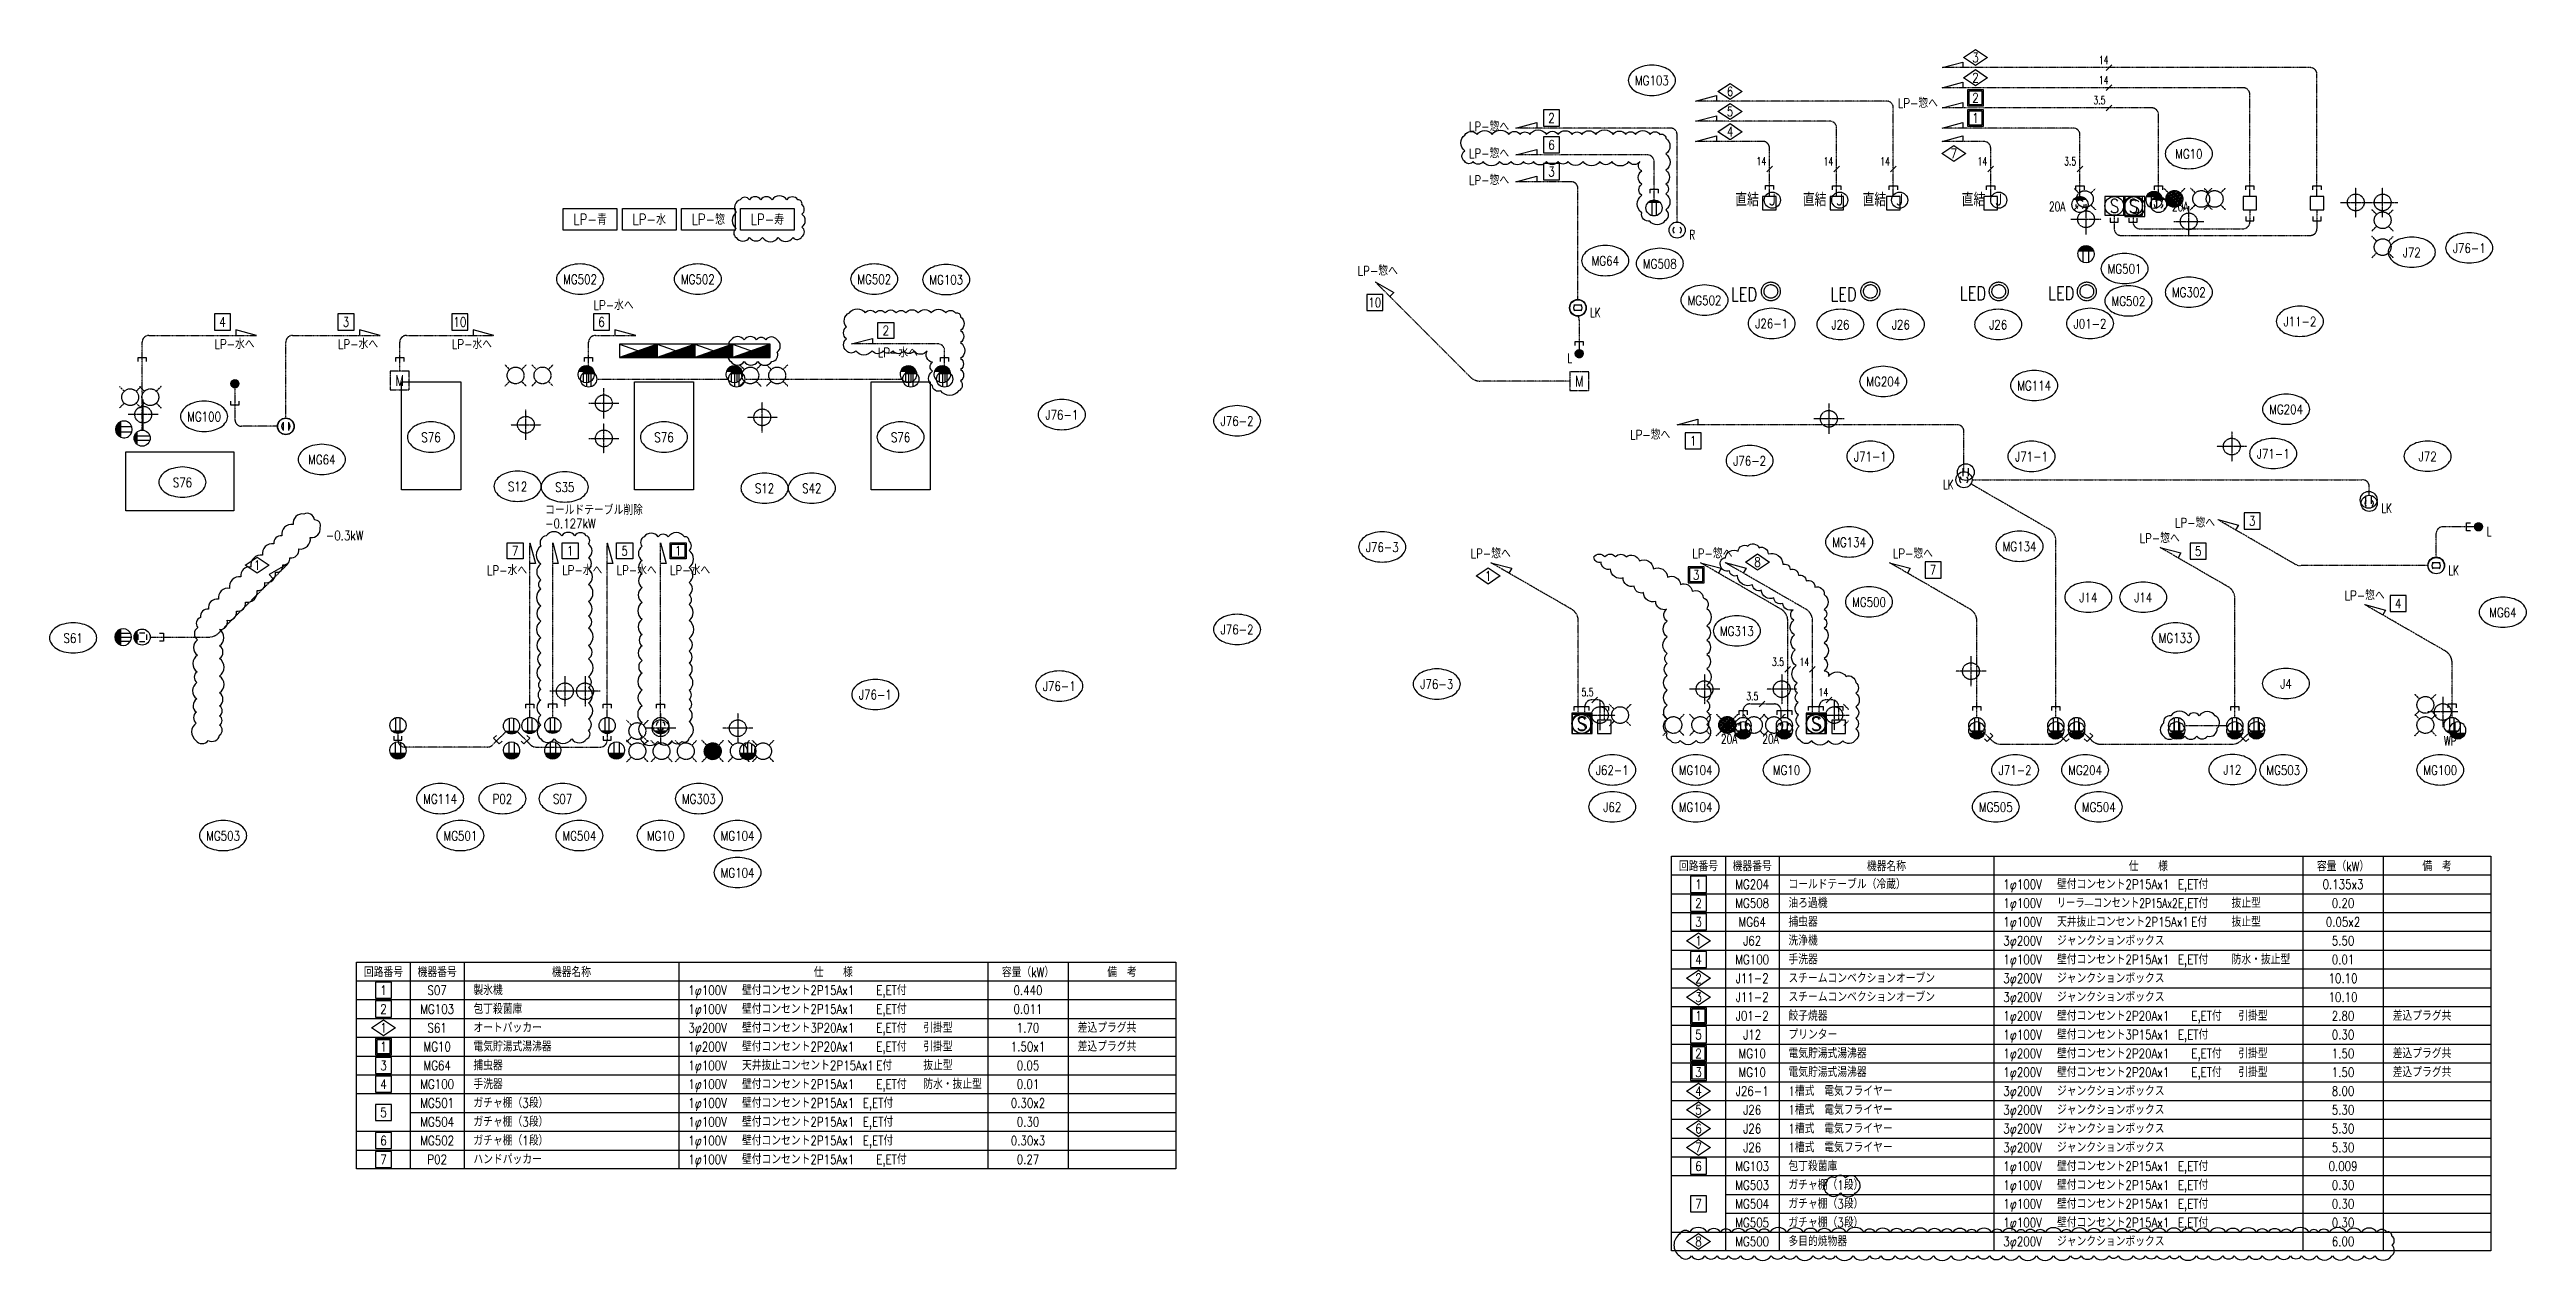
# Model space of a CAD drawing. Header units: millimetres. Extents: x -27087 to 36981, y 13799 to 34987.
# Drawn here: x 18535 to 36981, y 13799 to 22820 of the extents above; entities that cross this region are included whole.
import ezdxf
from ezdxf.enums import TextEntityAlignment as Align

# ---------------------------------------------------------------- set-up
doc = ezdxf.new("R2010")
doc.units = ezdxf.units.MM
doc.header["$LTSCALE"] = 0.2
doc.set_wipeout_variables(frame=1)
doc.linetypes.add('CENTER', pattern=[50.8, 31.75, -6.35, 6.35, -6.35])
doc.linetypes.add('HIDDEN', pattern=[9.525, 6.35, -3.175])
doc.layers.get('Defpoints').update_dxf_attribs({"color": 5})
for name, color, linetype in [('1_シンボル', 2, 'Continuous'), ('1_乗数', 3, 'Continuous'), ('1_回路番号', 4, 'Continuous'), ('1_強調文字', 4, 'Continuous'), ('1_文字', 3, 'Continuous'), ('1_機器番号', 3, 'Continuous'), ('1_表', 7, 'Continuous'), ('1_配線_1', 1, 'Continuous'), ('1_配線_4', 1, 'CENTER'), ('A_什器', 9, 'HIDDEN')]:
    doc.layers.add(name, color=color, linetype=linetype)
doc.layers.add('1_追加変更', color=10, linetype='Continuous', plot=False)
doc.styles.get("Standard").update_dxf_attribs({"font": 'simplex.shx', "width": 0.8, "bigfont": 'extfont2.shx'})
pattern_1 = [(0, (-51500, -9750), (0, 3.175), [])]

msp = doc.modelspace()

# ---------------------------------------------------------------- texts
at = {"layer": '1_乗数', "linetype": 'Continuous', "lineweight": 0, "width": 0.7}
for s, p in [('14', (33796, 22712)), ('14', (33796, 22562)), ('3.5', (33756, 22412)), ('14', (31247, 21958)), ('14', (31747, 21957)), ('14', (32168, 21957)), ('14', (32893, 21957)), ('3.5', (33538, 21957)), ('3.5', (31362, 18228)), ('14', (31567, 18228)), ('5.5', (29944, 18002)), ('3.5', (31171, 17972)), ('14', (31709, 18002))]:
    msp.add_text(s, height=60, dxfattribs=at).set_placement(p)
at = {"layer": '1_回路番号', "width": 0.8}
for s, p in [('3', (32878, 22760)), ('7', (32717, 22045)), ('1', (30776, 19905)), ('3', (34939, 19308)), ('5', (34536, 19083)), ('3', (30798, 18906)), ('7', (32562, 18943)), ('4', (36025, 18693)), ('1', (30815, 16601)), ('2', (30815, 16461)), ('3', (30815, 16321)), ('4', (30815, 16041)), ('1', (30815, 16181)), ('2', (30815, 15901)), ('2', (21022, 15672)), ('1', (21022, 15812)), ('3', (30815, 15761)), ('1', (21022, 15532)), ('5', (30815, 15481)), ('1', (30815, 15621)), ('1', (21022, 15392)), ('2', (30815, 15341)), ('3', (21022, 15252)), ('4', (21022, 15112)), ('3', (30815, 15201)), ('4', (30815, 15061)), ('5', (30815, 14921)), ('5', (21022, 14902)), ('6', (30815, 14781)), ('7', (21022, 14552)), ('6', (21022, 14692)), ('7', (30815, 14641)), ('6', (30815, 14501)), ('7', (30815, 14221)), ('8', (30815, 13941))]:
    msp.add_text(s, height=70, dxfattribs=at).set_placement(p, align=Align.MIDDLE)
at = {"layer": '1_文字'}
for s, width, p in [('LP-惣へ', 0.8, (32299, 22385)), ('LP-惣へ', 0.8, (29106, 22211)), ('LP-惣へ', 0.8, (29106, 22011)), ('LP-惣へ', 0.8, (29106, 21811)), ('LP-惣へ', 0.8, (28277, 21136)), ('LP-惣へ', 0.8, (30306, 19915)), ('LP-惣へ', 0.8, (34100, 19144)), ('LP-惣へ', 0.8, (34363, 19260)), ('LP-惣へ', 0.8, (29118, 19030)), ('LP-惣へ', 0.8, (30769, 19030)), ('LP-惣へ', 0.8, (32262, 19030)), ('LP-水へ', 0.8, (22353, 18906)), ('LP-水へ', 0.8, (23156, 18906)), ('LP-惣へ', 0.8, (35626, 18718)), ('コールドテーブル（冷蔵）', 0.8, (31485, 16566)), ('1φ100V', 0.8, (33085, 16566)), ('壁付コンセント2P15Ax1', 0.8, (33485, 16566)), ('E,ET付', 0.8, (34385, 16566)), ('油ろ過機', 0.8, (31485, 16426)), ('1φ100V', 0.8, (33085, 16426)), ('リーラ―コンセント2P15Ax2', 0.7, (33485, 16426)), ('E,ET付', 0.8, (34385, 16426)), ('抜止型', 0.8, (34785, 16426)), ('捕虫器', 0.8, (31485, 16286)), ('1φ100V', 0.8, (33085, 16286)), ('天井抜止コンセント2P15Ax1', 0.8, (33485, 16286)), ('E付', 0.8, (34485, 16286)), ('抜止型', 0.8, (34785, 16286)), ('洗浄機', 0.8, (31485, 16146)), ('手洗器', 0.8, (31485, 16006)), ('3φ200V', 0.8, (33085, 16146)), ('1φ100V', 0.8, (33085, 16006)), ('壁付コンセント2P15Ax1', 0.8, (33485, 16006)), ('ジャンクションボックス', 0.8, (33485, 16146)), ('E,ET付', 0.8, (34385, 16006)), ('防水・抜止型', 0.8, (34785, 16006)), ('スチームコンベクションオーブン', 0.8, (31485, 15866)), ('3φ200V', 0.8, (33085, 15866)), ('ジャンクションボックス', 0.8, (33485, 15866)), ('製氷機', 0.8, (21692, 15777)), ('包丁殺菌庫', 0.8, (21692, 15637)), ('1φ100V', 0.8, (23292, 15777)), ('1φ100V', 0.8, (23292, 15637)), ('壁付コンセント2P15Ax1', 0.8, (23692, 15777)), ('壁付コンセント2P15Ax1', 0.8, (23692, 15637)), ('E,ET付', 0.8, (24692, 15777)), ('E,ET付', 0.8, (24692, 15637)), ('スチームコンベクションオーブン', 0.8, (31485, 15726)), ('3φ200V', 0.8, (33085, 15726)), ('ジャンクションボックス', 0.8, (33485, 15726)), ('オートパッカー', 0.8, (21692, 15497)), ('3φ200V', 0.8, (23292, 15497)), ('壁付コンセント3P20Ax1', 0.8, (23692, 15497)), ('E,ET付', 0.8, (24692, 15497)), ('引掛型', 0.8, (25042, 15497)), ('差込プラグ共', 0.8, (26192, 15497)), ('餃子焼器', 0.8, (31485, 15586)), ('プリンター', 0.8, (31485, 15446)), ('1φ200V', 0.8, (33085, 15586)), ('1φ100V', 0.8, (33085, 15446)), ('壁付コンセント2P20Ax1', 0.8, (33485, 15586)), ('壁付コンセント3P15Ax1', 0.8, (33485, 15446)), ('E,ET付', 0.8, (34385, 15446)), ('E,ET付', 0.8, (34485, 15586)), ('引掛型', 0.8, (34835, 15586)), ('差込プラグ共', 0.8, (35985, 15586)), ('電気貯湯式湯沸器', 0.8, (21692, 15357)), ('1φ200V', 0.8, (23292, 15357)), ('壁付コンセント2P20Ax1', 0.8, (23692, 15357)), ('E,ET付', 0.8, (24692, 15357)), ('引掛型', 0.8, (25042, 15357)), ('差込プラグ共', 0.8, (26192, 15357)), ('電気貯湯式湯沸器', 0.8, (31485, 15306)), ('1φ200V', 0.8, (33085, 15306)), ('壁付コンセント2P20Ax1', 0.8, (33485, 15306)), ('E,ET付', 0.8, (34485, 15306)), ('引掛型', 0.8, (34835, 15306)), ('差込プラグ共', 0.8, (35985, 15306)), ('捕虫器', 0.8, (21692, 15217)), ('手洗器', 0.8, (21692, 15077)), ('1φ100V', 0.8, (23292, 15217)), ('1φ100V', 0.8, (23292, 15077)), ('壁付コンセント2P15Ax1', 0.8, (23692, 15077)), ('天井抜止コンセント2P15Ax1', 0.8, (23692, 15217)), ('E付', 0.8, (24692, 15217)), ('E,ET付', 0.8, (24692, 15077)), ('抜止型', 0.8, (25042, 15217)), ('防水・抜止型', 0.8, (25042, 15077)), ('電気貯湯式湯沸器', 0.8, (31485, 15166)), ('1φ200V', 0.8, (33085, 15166)), ('壁付コンセント2P20Ax1', 0.8, (33485, 15166)), ('E,ET付', 0.8, (34485, 15166)), ('引掛型', 0.8, (34835, 15166)), ('差込プラグ共', 0.8, (35985, 15166)), ('ガチャ棚（3段）', 0.8, (21692, 14937)), ('1φ100V', 0.8, (23292, 14937)), ('壁付コンセント2P15Ax1', 0.8, (23692, 14937)), ('E,ET付', 0.8, (24592, 14937)), ('1槽式\u3000電気フライヤー', 0.8, (31485, 15026)), ('1槽式\u3000電気フライヤー', 0.8, (31485, 14886)), ('3φ200V', 0.8, (33085, 15026)), ('3φ200V', 0.8, (33085, 14886)), ('ジャンクションボックス', 0.8, (33485, 15026)), ('ジャンクションボックス', 0.8, (33485, 14886)), ('ガチャ棚（3段）', 0.8, (21692, 14797)), ('1φ100V', 0.8, (23292, 14797)), ('壁付コンセント2P15Ax1', 0.8, (23692, 14797)), ('E,ET付', 0.8, (24592, 14797)), ('1槽式\u3000電気フライヤー', 0.8, (31485, 14746)), ('3φ200V', 0.8, (33085, 14746)), ('ジャンクションボックス', 0.8, (33485, 14746)), ('ハンドパッカー', 0.8, (21692, 14517)), ('ガチャ棚（1段）', 0.8, (21692, 14657)), ('1φ100V', 0.8, (23292, 14657)), ('1φ100V', 0.8, (23292, 14517)), ('壁付コンセント2P15Ax1', 0.8, (23692, 14657)), ('壁付コンセント2P15Ax1', 0.8, (23692, 14517)), ('E,ET付', 0.8, (24592, 14657)), ('E,ET付', 0.8, (24692, 14517)), ('1槽式\u3000電気フライヤー', 0.8, (31485, 14606)), ('3φ200V', 0.8, (33085, 14606)), ('ジャンクションボックス', 0.8, (33485, 14606)), ('包丁殺菌庫', 0.8, (31485, 14466)), ('ガチャ棚（1段）', 0.8, (31485, 14326)), ('1φ100V', 0.8, (33085, 14466)), ('1φ100V', 0.8, (33085, 14326)), ('壁付コンセント2P15Ax1', 0.8, (33485, 14466)), ('壁付コンセント2P15Ax1', 0.8, (33485, 14326)), ('E,ET付', 0.8, (34385, 14466)), ('E,ET付', 0.8, (34385, 14326)), ('ガチャ棚（3段）', 0.8, (31485, 14186)), ('1φ100V', 0.8, (33085, 14186)), ('壁付コンセント2P15Ax1', 0.8, (33485, 14186)), ('E,ET付', 0.8, (34385, 14186)), ('ガチャ棚（3段）', 0.8, (31485, 14046)), ('1φ100V', 0.8, (33085, 14046)), ('壁付コンセント2P15Ax1', 0.8, (33485, 14046)), ('E,ET付', 0.8, (34385, 14046)), ('多目的焼物器', 0.8, (31485, 13906)), ('3φ200V', 0.8, (33085, 13906)), ('ジャンクションボックス', 0.8, (33485, 13906))]:
    msp.add_text(s, height=70, dxfattribs=dict(at, width=width)).set_placement(p)
at = {"layer": '1_文字', "linetype": 'ByBlock', "width": 0.7}
msp.add_text('20A', height=70, rotation=360, dxfattribs=at).set_placement((33425, 21615))
for s, p in [('20A', (34341, 21615)), ('R', (30746, 21405)), ('LK', (30007, 20826)), ('L', (29839, 20485)), ('LK', (32635, 19545)), ('LK', (35900, 19369)), ('L', (36684, 19195)), ('LK', (36399, 18905)), ('20A', (30982, 17649)), ('20A', (31290, 17649)), ('WP', (36367, 17635))]:
    msp.add_text(s, height=70, dxfattribs=at).set_placement(p)
at = {"layer": '1_文字', "width": 0.8}
for s, p in [('回路番号', (30815, 16741)), ('機器番号', (31215, 16741)), ('MG204', (31215, 16601)), ('機器名称', (32215, 16741)), ('仕\u3000\u3000様', (34165, 16741)), ('容量（kW）', (35615, 16741)), ('0.135x3', (35615, 16601)), ('備\u3000考', (36315, 16741)), ('MG508', (31215, 16461)), ('0.20', (35615, 16461)), ('MG64', (31215, 16321)), ('0.05x2', (35615, 16321)), ('MG100', (31215, 16041)), ('J62', (31215, 16181)), ('5.50', (35615, 16181)), ('0.01', (35615, 16041)), ('回路番号', (21022, 15952)), ('機器番号', (21422, 15952)), ('機器名称', (22422, 15952)), ('仕\u3000\u3000様', (24372, 15952)), ('容量（kW）', (25822, 15952)), ('備\u3000考', (26522, 15952)), ('J11-2', (31215, 15901)), ('10.10', (35615, 15901)), ('MG103', (21422, 15672)), ('S07', (21422, 15812)), ('0.440', (25822, 15812)), ('0.011', (25822, 15672)), ('J11-2', (31215, 15761)), ('10.10', (35615, 15761)), ('S61', (21422, 15532)), ('1.70', (25822, 15532)), ('J01-2', (31215, 15621)), ('J12', (31215, 15481)), ('2.80', (35615, 15621)), ('0.30', (35615, 15481)), ('MG10', (21422, 15392)), ('1.50x1', (25822, 15392)), ('MG10', (31215, 15341)), ('1.50', (35615, 15341)), ('MG100', (21422, 15112)), ('MG64', (21422, 15252)), ('0.05', (25822, 15252)), ('0.01', (25822, 15112)), ('MG10', (31215, 15201)), ('1.50', (35615, 15201)), ('MG501', (21422, 14972)), ('0.30x2', (25822, 14972)), ('J26-1', (31215, 15061)), ('J26', (31215, 14921)), ('8.00', (35615, 15061)), ('5.30', (35615, 14921)), ('MG504', (21422, 14832)), ('0.30', (25822, 14832)), ('J26', (31215, 14781)), ('5.30', (35615, 14781)), ('MG502', (21422, 14692)), ('P02', (21422, 14552)), ('0.30x3', (25822, 14692)), ('0.27', (25822, 14552)), ('J26', (31215, 14641)), ('5.30', (35615, 14641)), ('MG103', (31215, 14501)), ('MG503', (31215, 14361)), ('0.009', (35615, 14501)), ('0.30', (35615, 14361)), ('MG504', (31215, 14221)), ('0.30', (35615, 14221)), ('MG505', (31215, 14081)), ('0.30', (35615, 14081)), ('MG500', (31215, 13941)), ('6.00', (35615, 13941))]:
    msp.add_text(s, height=70, dxfattribs=at).set_placement(p, align=Align.MIDDLE)
at = {"layer": '1_機器番号', "width": 0.8}
for s, p in [('MG103', (30468, 22554)), ('MG10', (34467, 22007)), ('MG64', (30121, 21211)), ('MG508', (30527, 21189)), ('MG501', (33988, 21151)), ('J72', (36127, 21273)), ('J76-1', (36555, 21305)), ('MG502', (22486, 21073)), ('MG502', (23363, 21073)), ('MG502', (24677, 21073)), ('MG103', (25213, 21070)), ('MG302', (34467, 20976)), ('MG502', (30860, 20916)), ('MG502', (34017, 20910)), ('J26-1', (31360, 20743)), ('J26', (31872, 20735)), ('J26', (32322, 20735)), ('J26', (33047, 20735)), ('J01-2', (33731, 20742)), ('J11-2', (35294, 20759)), ('MG204', (32191, 20311)), ('MG114', (33315, 20281)), ('MG100', (19686, 20050)), ('J76-1', (26074, 20063)), ('MG204', (35191, 20104)), ('S76', (21376, 19896)), ('S76', (23111, 19896)), ('S76', (24873, 19896)), ('J76-2', (27379, 20017)), ('MG64', (20563, 19730)), ('J76-2', (31196, 19720)), ('J71-1', (32095, 19752)), ('J71-1', (33295, 19752)), ('J71-1', (35095, 19773)), ('J72', (36245, 19753)), ('S76', (19525, 19560)), ('S12', (22021, 19529)), ('S35', (22372, 19524)), ('S12', (23860, 19516)), ('S42', (24212, 19516)), ('MG134', (31937, 19114)), ('J76-3', (28460, 19077)), ('MG134', (33206, 19083)), ('MG500', (32085, 18668)), ('J14', (33718, 18703)), ('J14', (34127, 18703)), ('MG64', (36805, 18591)), ('S61', (18711, 18400)), ('J76-2', (27379, 18464)), ('MG313', (31101, 18452)), ('MG133', (34368, 18401)), ('J76-1', (26055, 18042)), ('J76-3', (28866, 18057)), ('J4', (35190, 18060)), ('J76-1', (24685, 17979)), ('J62-1', (30173, 17416)), ('MG104', (30794, 17416)), ('MG10', (31471, 17416)), ('J71-2', (33173, 17416)), ('MG204', (33694, 17416)), ('J12', (34791, 17419)), ('MG503', (35170, 17416)), ('MG100', (36339, 17416)), ('MG114', (21444, 17202)), ('P02', (21908, 17202)), ('S07', (22356, 17202)), ('MG303', (23371, 17202)), ('J62', (30173, 17141)), ('MG104', (30794, 17141)), ('MG505', (33029, 17141)), ('MG504', (33796, 17141)), ('MG503', (19828, 16927)), ('MG501', (21595, 16927)), ('MG504', (22481, 16927)), ('MG10', (23086, 16927)), ('MG104', (23659, 16927)), ('MG104', (23659, 16652))]:
    msp.add_text(s, height=70, dxfattribs=at).set_placement(p, align=Align.CENTER)
at = {"layer": '1_追加変更', "width": 0.8}
for s, p in [('コールドテーブル削除', (22226, 19354)), ('-0.3kW', (20593, 19165)), ('-0.127kW', (22226, 19254))]:
    msp.add_text(s, height=70, dxfattribs=at).set_placement(p)
at = {"layer": 'Defpoints', "width": 0.8}
for p in [(31089, 21701), (31592, 21701), (32037, 21701), (32775, 21701)]:
    msp.add_text('直結', height=100, dxfattribs=at).set_placement(p, align=Align.MIDDLE_LEFT)
at = {"layer": 'Defpoints', "linetype": 'Continuous', "width": 0.8}
for p in [(31056, 21046), (31797, 21046), (32761, 21054), (33418, 21055)]:
    msp.add_text('LED', height=100, dxfattribs=at).set_placement(p, align=Align.TOP_LEFT)

# ---------------------------------------------------------------- blocks, each defined once
blk = doc.blocks.new('B-電灯動力盤 A')
at = {"linetype": 'ByBlock'}
h = blk.add_hatch(dxfattribs=at)
h.set_pattern_fill('LINE', color=0, style=0)
h.set_pattern_definition([(0, (-9500, -23375), (0, 3.175), [])])
h.paths.add_polyline_path([(350, 250), (-350, 0), (350, 0)])
at = {"color": 0, "linetype": 'ByBlock', "lineweight": -2}
blk.add_line((-350, 250), (350, 0), dxfattribs=at)
at = {"color": 0, "linetype": 'ByBlock'}
for p, q in [((350, 250), (-350, 0)), ((350, 250), (-350, 250)), ((-350, 250), (-350, 0)), ((-350, 0), (350, 0)), ((350, 0), (350, 250))]:
    blk.add_line(p, q, dxfattribs=at)
blk = doc.blocks.new('HAI100A')
for p, q in [((-112.5, 0), (112.5, 0)), ((0, 112.5), (0, -112.5))]:
    blk.add_line(p, q)
blk.add_circle((0, 0), 62.5)
blk = doc.blocks.new('KYUM00A')
for p, q in [((-80, 80), (-44, 44)), ((80, 80), (44, 44)), ((-44, -44), (-80, -80)), ((44, -44), (80, -80))]:
    blk.add_line(p, q)
blk.add_circle((0, 0), 62.5)
blk = doc.blocks.new('KYUY00A')
for p, q in [((-80, 80), (-44, 44)), ((-62, 3), (-3, 62)), ((-62, -6), (6, 62)), ((-61, 13), (-13, 61)), ((-61, -14), (14, 61)), ((-59, -20), (20, 59)), ((-57, 26), (-26, 57)), ((-56, -27), (27, 56)), ((-53, -33), (33, 53)), ((-50, -38), (38, 50)), ((-46, -43), (43, 46)), ((-41, -47), (47, 41)), ((-36, -51), (51, 36)), ((-31, -54), (54, 31)), ((-25, -57), (57, 25)), ((-19, -60), (60, 19)), ((-12, -61), (61, 12)), ((-4, -62), (62, 4)), ((80, 80), (44, 44)), ((-44, -44), (-80, -80)), ((5, -62), (62, -5)), ((16, -60), (60, -16)), ((31, -54), (54, -31)), ((44, -44), (80, -80))]:
    blk.add_line(p, q)
blk.add_circle((0, 0), 62.5)
blk = doc.blocks.new('INS-GJUIF')
at = {"color": 0}
blk.add_lwpolyline([(164, -40, 0.144506), (176, 0, 0.144506), (164, 40, 0.107176), (124, 80, 0.077741), (70, 103, 0.064924), (0, 113, 0.064924), (-70, 103, 0.077741), (-124, 80, 0.107176), (-164, 40, 0.144506), (-176, 0, 0.144506), (-164, -40, 0.107176), (-124, -80, 0.077741), (-70, -103, 0.064924), (0, -112, 0.064924), (70, -103, 0.077741), (124, -80, 0.107176), (164, -40)], format="xyb", dxfattribs=at)
blk = doc.blocks.new('O-ｺﾝｾﾝﾄ抜け止め')
at = {"color": 0, "linetype": 'ByBlock'}
blk.add_circle((0, 0), 150, dxfattribs=at)
for start, end in [(135, 225), (315, 45)]:
    blk.add_arc((0, 0), 80, start, end, dxfattribs=at)
blk = doc.blocks.new('O-ｺﾝｾﾝﾄW')
at = {"linetype": 'ByBlock'}
blk.add_hatch(color=0, dxfattribs=at).paths.add_polyline_path([(112, 50), (-112, 50, 0.447214)])
at = {"color": 0, "linetype": 'ByBlock'}
for p, q in [((-112, 50), (112, 50)), ((-40, 50), (-40, 295)), ((40, 50), (40, 295))]:
    blk.add_line(p, q, dxfattribs=at)
blk.add_circle((0, 150), 150, dxfattribs=at)
blk = doc.blocks.new('O-ｺﾝｾﾝﾄ引掛け3PE付')
at = {"linetype": 'ByBlock'}
h = blk.add_hatch(dxfattribs=at)
h.set_pattern_fill('LINE', color=0, style=0)
h.set_pattern_definition(pattern_1)
h.paths.add_polyline_path([(112, 50), (-112, 50, 0.447214)])
at = {"color": 0, "linetype": 'ByBlock'}
blk.add_line((-112, 50), (112, 50), dxfattribs=at)
blk.add_circle((0, 150), 150, dxfattribs=at)
for start, end in [(120, 180), (225, 315), (0, 60)]:
    blk.add_arc((0, 150), 80, start, end, dxfattribs=at)
blk = doc.blocks.new('3P20A_E')
at = {"linetype": 'ByBlock'}
h = blk.add_hatch(dxfattribs=at)
h.set_pattern_fill('LINE', color=0, style=0)
h.set_pattern_definition(pattern_1)
h.paths.add_polyline_path([(112, 50), (-112, 50, 0.447214)])
at = {"color": 0, "linetype": 'ByBlock'}
for p, q in [((-112, 50), (112, 50)), ((-80, 100), (-80, 200)), ((-50, 230), (50, 230)), ((-50, 70), (50, 70)), ((80, 100), (80, 200))]:
    blk.add_line(p, q, dxfattribs=at)
blk.add_circle((0, 150), 150, dxfattribs=at)
blk = doc.blocks.new('L-SW')
at = {"linetype": 'ByBlock'}
h = blk.add_hatch(dxfattribs=at)
h.set_pattern_fill('LINE', color=0, style=0)
h.set_pattern_definition([(0, (-30500, -9025), (0, 3.175), [])])
edge = h.paths.add_edge_path()
edge.add_arc((0, 75), 75, 0, 360)
at = {"color": 0, "linetype": 'ByBlock'}
blk.add_circle((0, 75), 75, dxfattribs=at)
blk = doc.blocks.new('水道計測')
at = {"color": 0, "linetype": 'HIDDEN'}
blk.add_lwpolyline([(-175, -175), (175, -175), (175, 175), (-175, 175)], close=True, dxfattribs=at)
at = {"color": 0, "width": 0.8}
blk.add_text('M', height=200, dxfattribs=at).set_placement((0, 0), align=Align.MIDDLE)
blk = doc.blocks.new('INS-GNCPY')
at = {"color": 0}
for p, q in [((-23, 46), (-62, 8)), ((-23, 37), (-62, -2)), ((-23, 29), (-62, -10)), ((-23, 55), (-60, 19)), ((-23, 20), (-60, -17)), ((-23, 11), (-58, -24)), ((-23, 2), (-55, -30)), ((-37, 50), (-50, 37)), ((-23, -58), (-23, 58)), ((59, 20), (-23, 20)), ((-23, -7), (-52, -35)), ((-23, -16), (-48, -40)), ((-23, -24), (-44, -45)), ((-23, -33), (-39, -49)), ((-23, -42), (-34, -53)), ((-23, -51), (-28, -56)), ((59, -20), (-23, -20))]:
    blk.add_line(p, q, dxfattribs=at)
for start, end in [(112.0861, 247.9139), (247.9139, 112.0861)]:
    blk.add_arc((0, 0), 62.5, start, end, dxfattribs=at)
blk = doc.blocks.new('INS-GVJ6B')
at = {"color": 0}
for p, q in [((-17, 53), (-62, 9)), ((-17, 44), (-62, -1)), ((-17, 36), (-62, -9)), ((-17, 27), (-60, -16)), ((-21, 59), (-59, 21)), ((-17, 18), (-58, -23)), ((-17, 9), (-55, -29)), ((-17, 0), (-52, -34)), ((-17, -60), (-17, 60)), ((-17, 30), (55, 30)), ((-17, 0), (63, 0)), ((-17, -9), (-48, -39)), ((-17, -17), (-44, -44)), ((-17, -26), (-40, -48)), ((-17, -35), (-35, -52)), ((-17, -44), (-29, -55)), ((-17, -53), (-23, -58)), ((-17, -30), (55, -30))]:
    blk.add_line(p, q, dxfattribs=at)
for start, end in [(106.2602, 253.7398), (253.7398, 106.2602)]:
    blk.add_arc((0, 0), 62.5, start, end, dxfattribs=at)
blk = doc.blocks.new('INS-GK18D')
at = {"color": 0}
for p, q in [((-30, -17), (-30, 55)), ((0, -17), (0, 63)), ((30, -17), (30, 55)), ((60, -17), (-60, -17)), ((-59, -21), (-21, -59)), ((-53, -17), (-9, -62)), ((-44, -17), (1, -62)), ((-36, -17), (9, -62)), ((-27, -17), (16, -60)), ((-18, -17), (23, -58)), ((-9, -17), (29, -55)), ((0, -17), (34, -52)), ((9, -17), (40, -48)), ((17, -17), (44, -44)), ((26, -17), (48, -40)), ((35, -17), (52, -35)), ((44, -17), (55, -29)), ((53, -17), (58, -23))]:
    blk.add_line(p, q, dxfattribs=at)
for start, end in [(343.7398, 196.2602), (196.2602, 343.7398)]:
    blk.add_arc((0, 0), 62.5, start, end, dxfattribs=at)
blk = doc.blocks.new('INS-G78DR')
at = {"color": 0}
for p, q in [((-20, 59), (-20, -23)), ((20, 59), (20, -23)), ((58, -23), (-58, -23)), ((-55, -23), (-19, -60)), ((-50, -37), (-37, -50)), ((-46, -23), (-8, -62)), ((-37, -23), (2, -62)), ((-29, -23), (10, -62)), ((-20, -23), (17, -60)), ((-11, -23), (24, -58)), ((-2, -23), (30, -55)), ((7, -23), (35, -52)), ((16, -23), (40, -48)), ((24, -23), (45, -44)), ((33, -23), (49, -39)), ((42, -23), (53, -34)), ((51, -23), (56, -28))]:
    blk.add_line(p, q, dxfattribs=at)
for start, end in [(337.9139, 202.0861), (202.0861, 337.9139)]:
    blk.add_arc((0, 0), 62.5, start, end, dxfattribs=at)
blk = doc.blocks.new('INS-G7YEG')
at = {"color": 0}
for p, q in [((-20, 30), (-20, -30)), ((20, 30), (20, -30))]:
    blk.add_line(p, q, dxfattribs=at)
blk.add_circle((0, 0), 62.5, dxfattribs=at)
blk = doc.blocks.new('INS-G4YXN')
at = {"color": 0}
for p, q in [((-20, 59), (-20, -23)), ((20, 59), (20, -23)), ((58, -23), (-58, -23)), ((-55, -23), (-19, -60)), ((-50, -37), (-37, -50)), ((-46, -23), (-8, -62)), ((-37, -23), (2, -62)), ((-29, -23), (10, -62)), ((-20, -23), (17, -60)), ((-11, -23), (24, -58)), ((-2, -23), (30, -55)), ((7, -23), (35, -52)), ((16, -23), (40, -48)), ((24, -23), (45, -44)), ((33, -23), (49, -39)), ((42, -23), (53, -34)), ((51, -23), (56, -28))]:
    blk.add_line(p, q, dxfattribs=at)
for start, end in [(337.9139, 202.0861), (202.0861, 337.9139)]:
    blk.add_arc((0, 0), 62.5, start, end, dxfattribs=at)
blk = doc.blocks.new('INS-G5W98')
at = {"color": 0}
for p, q in [((-20, 59), (-20, -23)), ((20, 59), (20, -23)), ((58, -23), (-58, -23)), ((-55, -23), (-19, -60)), ((-50, -37), (-37, -50)), ((-46, -23), (-8, -62)), ((-37, -23), (2, -62)), ((-29, -23), (10, -62)), ((-20, -23), (17, -60)), ((-11, -23), (24, -58)), ((-2, -23), (30, -55)), ((7, -23), (35, -52)), ((16, -23), (40, -48)), ((24, -23), (45, -44)), ((33, -23), (49, -39)), ((42, -23), (53, -34)), ((51, -23), (56, -28))]:
    blk.add_line(p, q, dxfattribs=at)
for start, end in [(337.9139, 202.0861), (202.0861, 337.9139)]:
    blk.add_arc((0, 0), 62.5, start, end, dxfattribs=at)
blk = doc.blocks.new('INS-G92WH')
at = {"color": 0}
for p, q in [((-58, 24), (58, 24)), ((-51, 24), (-56, 28)), ((-42, 24), (-53, 34)), ((-33, 24), (-49, 39)), ((-24, 24), (-45, 44)), ((-16, 24), (-40, 48)), ((-7, 24), (-35, 52)), ((2, 24), (-30, 55)), ((11, 24), (-24, 58)), ((-20, -59), (-20, 24)), ((20, 24), (-17, 60)), ((29, 24), (-10, 62)), ((37, 24), (-2, 62)), ((46, 24), (8, 62)), ((55, 24), (19, 60)), ((20, -59), (20, 24)), ((50, 37), (37, 50))]:
    blk.add_line(p, q, dxfattribs=at)
for start, end in [(157.9139, 22.0861), (22.0861, 157.9139)]:
    blk.add_arc((0, 0), 62.5, start, end, dxfattribs=at)
blk = doc.blocks.new('INS-G565U')
at = {"color": 0}
for p, q in [((-58, 24), (58, 24)), ((-51, 24), (-56, 28)), ((-42, 24), (-53, 34)), ((-33, 24), (-49, 39)), ((-24, 24), (-45, 44)), ((-16, 24), (-40, 48)), ((-7, 24), (-35, 52)), ((2, 24), (-30, 55)), ((11, 24), (-24, 58)), ((-20, -59), (-20, 24)), ((20, 24), (-17, 60)), ((29, 24), (-10, 62)), ((37, 24), (-2, 62)), ((46, 24), (8, 62)), ((55, 24), (19, 60)), ((20, -59), (20, 24)), ((50, 37), (37, 50))]:
    blk.add_line(p, q, dxfattribs=at)
for start, end in [(157.9139, 22.0861), (22.0861, 157.9139)]:
    blk.add_arc((0, 0), 62.5, start, end, dxfattribs=at)
blk = doc.blocks.new('INS-GZ8LR')
at = {"color": 0}
for p, q in [((-58, 24), (58, 24)), ((-51, 24), (-56, 28)), ((-42, 24), (-53, 34)), ((-33, 24), (-49, 39)), ((-24, 24), (-45, 44)), ((-16, 24), (-40, 48)), ((-7, 24), (-35, 52)), ((2, 24), (-30, 55)), ((11, 24), (-24, 58)), ((-20, -59), (-20, 24)), ((20, 24), (-17, 60)), ((29, 24), (-10, 62)), ((37, 24), (-2, 62)), ((46, 24), (8, 62)), ((55, 24), (19, 60)), ((20, -59), (20, 24)), ((50, 37), (37, 50))]:
    blk.add_line(p, q, dxfattribs=at)
for start, end in [(157.9139, 22.0861), (22.0861, 157.9139)]:
    blk.add_arc((0, 0), 62.5, start, end, dxfattribs=at)
blk = doc.blocks.new('INS-G773T')
at = {"color": 0}
for p, q in [((-58, 24), (58, 24)), ((-51, 24), (-56, 28)), ((-42, 24), (-53, 34)), ((-33, 24), (-49, 39)), ((-24, 24), (-45, 44)), ((-16, 24), (-40, 48)), ((-7, 24), (-35, 52)), ((2, 24), (-30, 55)), ((11, 24), (-24, 58)), ((-20, -59), (-20, 24)), ((20, 24), (-17, 60)), ((29, 24), (-10, 62)), ((37, 24), (-2, 62)), ((46, 24), (8, 62)), ((55, 24), (19, 60)), ((20, -59), (20, 24)), ((50, 37), (37, 50))]:
    blk.add_line(p, q, dxfattribs=at)
for start, end in [(157.9139, 22.0861), (22.0861, 157.9139)]:
    blk.add_arc((0, 0), 62.5, start, end, dxfattribs=at)
blk = doc.blocks.new('INS-G8M19')
at = {"color": 0}
for p, q in [((-20, 59), (-20, -23)), ((20, 59), (20, -23)), ((58, -23), (-58, -23)), ((-55, -23), (-19, -60)), ((-50, -37), (-37, -50)), ((-46, -23), (-8, -62)), ((-37, -23), (2, -62)), ((-29, -23), (10, -62)), ((-20, -23), (17, -60)), ((-11, -23), (24, -58)), ((-2, -23), (30, -55)), ((7, -23), (35, -52)), ((16, -23), (40, -48)), ((24, -23), (45, -44)), ((33, -23), (49, -39)), ((42, -23), (53, -34)), ((51, -23), (56, -28))]:
    blk.add_line(p, q, dxfattribs=at)
for start, end in [(337.9139, 202.0861), (202.0861, 337.9139)]:
    blk.add_arc((0, 0), 62.5, start, end, dxfattribs=at)
blk = doc.blocks.new('INS-G5H7H')
at = {"color": 0}
blk.add_circle((0, 0), 60, dxfattribs=at)
at = {"color": 0, "width": 0.8}
blk.add_text('Ｊ', height=100, dxfattribs=at).set_placement((0, 0), align=Align.MIDDLE)
blk = doc.blocks.new('INS-G43KY')
at = {"color": 0}
blk.add_lwpolyline([(75, -75), (75, 75), (-75, 75), (-75, -75)], close=True, dxfattribs=at)
blk.add_circle((0, 0), 75, dxfattribs=at)
blk.add_text('S', height=100, rotation=180, dxfattribs=at).set_placement((0, 0), align=Align.MIDDLE_CENTER)
blk = doc.blocks.new('INS-G8806')
at = {"color": 0}
for p, q in [((-58, 24), (58, 24)), ((-51, 24), (-56, 28)), ((-42, 24), (-53, 34)), ((-33, 24), (-49, 39)), ((-24, 24), (-45, 44)), ((-16, 24), (-40, 48)), ((-7, 24), (-35, 52)), ((2, 24), (-30, 55)), ((11, 24), (-24, 58)), ((-20, -59), (-20, 24)), ((20, 24), (-17, 60)), ((29, 24), (-10, 62)), ((37, 24), (-2, 62)), ((46, 24), (8, 62)), ((55, 24), (19, 60)), ((20, -59), (20, 24)), ((50, 37), (37, 50))]:
    blk.add_line(p, q, dxfattribs=at)
for start, end in [(157.9139, 22.0861), (22.0861, 157.9139)]:
    blk.add_arc((0, 0), 62.5, start, end, dxfattribs=at)
blk = doc.blocks.new('INS-GAYD2')
at = {"color": 0}
blk.add_lwpolyline([(-75, 75), (-75, -75), (75, -75), (75, 75)], close=True, dxfattribs=at)
blk.add_circle((0, 0), 75, dxfattribs=at)
blk.add_text('S', height=100, dxfattribs=at).set_placement((0, 0), align=Align.MIDDLE_CENTER)
blk = doc.blocks.new('INS-G5VQ8')
at = {"color": 0}
for p, q in [((30, 20), (-30, 20)), ((30, -20), (-30, -20))]:
    blk.add_line(p, q, dxfattribs=at)
blk.add_circle((0, 0), 62.5, dxfattribs=at)
blk = doc.blocks.new('INS-GC8IQ')
at = {"color": 0}
for p, q in [((-80, 80), (-44, 44)), ((-3, 62), (-62, 3)), ((6, 62), (-62, -6)), ((-13, 61), (-61, 13)), ((14, 61), (-61, -14)), ((20, 59), (-59, -20)), ((-26, 57), (-57, 26)), ((27, 56), (-56, -27)), ((33, 53), (-53, -33)), ((38, 50), (-50, -38)), ((43, 46), (-46, -43)), ((47, 41), (-41, -47)), ((51, 36), (-36, -51)), ((54, 31), (-31, -54)), ((57, 25), (-25, -57)), ((60, 19), (-19, -60)), ((61, 12), (-12, -61)), ((62, 4), (-4, -62)), ((44, 44), (80, 80)), ((-80, -80), (-44, -44)), ((62, -5), (5, -62)), ((60, -16), (16, -60)), ((54, -31), (31, -54)), ((44, -44), (80, -80))]:
    blk.add_line(p, q, dxfattribs=at)
blk.add_circle((0, 0), 62.5, dxfattribs=at)
blk = doc.blocks.new('C-条数1')
at = {"color": 0, "linetype": 'ByBlock'}
blk.add_line((-106, -106), (106, 106), dxfattribs=at)
blk = doc.blocks.new('C-ｼﾞｬﾝｸｼｮﾝﾎﾞｯｸｽ')
at = {"color": 0, "linetype": 'ByBlock'}
blk.add_lwpolyline([(-100, -100), (100, -100), (100, 100), (-100, 100)], close=True, dxfattribs=at)
blk = doc.blocks.new('ハイプロスイッチ')
at = {"color": 0, "linetype": 'ByBlock'}
blk.add_lwpolyline([(-179, -172), (171, -172), (171, 178), (-179, 178)], close=True, dxfattribs=at)
blk.add_circle((-4, 3), 175, dxfattribs=at)
at = {"color": 0, "linetype": 'ByBlock', "width": 0.8}
blk.add_text('S', height=250, dxfattribs=at).set_placement((0, 0), align=Align.MIDDLE)

# ---------------------------------------------------------------- linework, layer by layer
at = {"layer": '1_回路番号'}
for points in [[(32878, 22700), (32788, 22760), (32878, 22820), (32968, 22760), (32878, 22700)], [(32717, 21985), (32627, 22045), (32717, 22105), (32807, 22045), (32717, 21985)], [(30716, 19845), (30836, 19845), (30836, 19965), (30716, 19965)], [(34879, 19248), (34999, 19248), (34999, 19368), (34879, 19368)], [(32502, 18883), (32622, 18883), (32622, 19003), (32502, 19003)], [(34476, 19023), (34596, 19023), (34596, 19143), (34476, 19143)], [(30738, 18846), (30858, 18846), (30858, 18966), (30738, 18966)], [(30748, 18856), (30848, 18856), (30848, 18956), (30748, 18956)], [(35965, 18633), (36085, 18633), (36085, 18753), (35965, 18753)], [(30755, 16541), (30875, 16541), (30875, 16661), (30755, 16661)], [(30755, 16401), (30875, 16401), (30875, 16521), (30755, 16521)], [(30815, 16121), (30725, 16181), (30815, 16241), (30905, 16181), (30815, 16121)], [(30755, 16261), (30875, 16261), (30875, 16381), (30755, 16381)], [(30755, 15981), (30875, 15981), (30875, 16101), (30755, 16101)], [(20962, 15752), (21082, 15752), (21082, 15872), (20962, 15872)], [(30815, 15841), (30725, 15901), (30815, 15961), (30905, 15901), (30815, 15841)], [(20962, 15612), (21082, 15612), (21082, 15732), (20962, 15732)], [(30815, 15701), (30725, 15761), (30815, 15821), (30905, 15761), (30815, 15701)], [(30755, 15561), (30875, 15561), (30875, 15681), (30755, 15681)], [(21022, 15472), (20932, 15532), (21022, 15592), (21112, 15532), (21022, 15472)], [(30755, 15421), (30875, 15421), (30875, 15541), (30755, 15541)], [(30765, 15571), (30865, 15571), (30865, 15671), (30765, 15671)], [(20962, 15332), (21082, 15332), (21082, 15452), (20962, 15452)], [(20962, 15192), (21082, 15192), (21082, 15312), (20962, 15312)], [(20972, 15342), (21072, 15342), (21072, 15442), (20972, 15442)], [(30755, 15281), (30875, 15281), (30875, 15401), (30755, 15401)], [(30765, 15291), (30865, 15291), (30865, 15391), (30765, 15391)], [(20962, 15052), (21082, 15052), (21082, 15172), (20962, 15172)], [(30755, 15141), (30875, 15141), (30875, 15261), (30755, 15261)], [(30765, 15151), (30865, 15151), (30865, 15251), (30765, 15251)], [(20962, 14842), (21082, 14842), (21082, 14962), (20962, 14962)], [(30815, 15001), (30725, 15061), (30815, 15121), (30905, 15061), (30815, 15001)], [(30815, 14861), (30725, 14921), (30815, 14981), (30905, 14921), (30815, 14861)], [(30815, 14721), (30725, 14781), (30815, 14841), (30905, 14781), (30815, 14721)], [(20962, 14632), (21082, 14632), (21082, 14752), (20962, 14752)], [(20962, 14492), (21082, 14492), (21082, 14612), (20962, 14612)], [(30815, 14581), (30725, 14641), (30815, 14701), (30905, 14641), (30815, 14581)], [(30755, 14441), (30875, 14441), (30875, 14561), (30755, 14561)], [(30755, 14161), (30875, 14161), (30875, 14281), (30755, 14281)], [(30815, 13881), (30725, 13941), (30815, 14001), (30905, 13941), (30815, 13881)]]:
    msp.add_lwpolyline(points, close=True, dxfattribs=at)
msp.add_lwpolyline([(30036, 19040, -0.520567), (30118, 19040, -0.520567), (30198, 19040, -0.520567), (30276, 19040, -0.520567), (30375, 19011, -0.520567), (30480, 18951, -0.520567), (30585, 18890, -0.520567), (30681, 18834, -0.520567), (30768, 18784, -0.520567), (30851, 18736, -0.520567), (30877, 18655, -0.520567), (30877, 18528, -0.520567), (30877, 18421, -0.520567), (30877, 18313, -0.520567), (30877, 18207, -0.520567), (30877, 18085, -0.520567), (30877, 17969, -0.520567), (30877, 17889, -0.520567), (30877, 17792, -0.520567), (30870, 17672, -0.520567), (30797, 17672, -0.520567), (30679, 17672, -0.520567), (30607, 17672, -0.520567), (30583, 17726, -0.520567), (30583, 17831, -0.520567), (30583, 17935, -0.520567), (30583, 18047, -0.520567), (30583, 18158, -0.520567), (30583, 18247, -0.520567), (30583, 18320, -0.520567), (30583, 18444, -0.520567), (30583, 18561, -0.520567), (30578, 18650, -0.520567), (30497, 18709, -0.520567), (30406, 18774, -0.520567), (30337, 18823, -0.520567), (30253, 18884, -0.520567), (30161, 18950, -0.520567), (30090, 19001, -0.520567), (30036, 19040, -0.520567)], format="xyb", dxfattribs=at)
at = {"layer": '1_表', "color": 3}
for p, q in [((31015, 16811), (31015, 13871)), ((31415, 16811), (31415, 13871)), ((33015, 16811), (33015, 13871)), ((35315, 16811), (35315, 13871)), ((35915, 16811), (35915, 13871)), ((21222, 16022), (21222, 14482)), ((21622, 16022), (21622, 14482)), ((23222, 16022), (23222, 14482)), ((25522, 16022), (25522, 14482)), ((26122, 16022), (26122, 14482))]:
    msp.add_line(p, q, dxfattribs=at)
at = {"layer": '1_表'}
for p, q in [((30615, 16671), (36715, 16671)), ((30615, 16531), (36715, 16531)), ((30615, 16391), (36715, 16391)), ((30615, 16251), (36715, 16251)), ((30615, 16111), (36715, 16111)), ((20822, 15882), (26922, 15882)), ((30615, 15971), (36715, 15971)), ((20822, 15742), (26922, 15742)), ((30615, 15831), (36715, 15831)), ((30615, 15691), (36715, 15691)), ((20822, 15602), (26922, 15602)), ((30615, 15551), (36715, 15551)), ((20822, 15462), (26922, 15462)), ((20822, 15322), (26922, 15322)), ((30615, 15411), (36715, 15411)), ((20822, 15182), (26922, 15182)), ((30615, 15271), (36715, 15271)), ((30615, 15131), (36715, 15131)), ((20822, 15042), (26922, 15042)), ((30615, 14991), (36715, 14991)), ((20822, 14762), (26922, 14762)), ((21222, 14902), (26922, 14902)), ((30615, 14851), (36715, 14851)), ((20822, 14622), (26922, 14622)), ((30615, 14711), (36715, 14711)), ((30615, 14571), (36715, 14571)), ((30615, 14431), (36715, 14431)), ((31015, 14291), (36715, 14291)), ((31015, 14151), (36715, 14151)), ((30615, 14011), (36715, 14011))]:
    msp.add_line(p, q, dxfattribs=at)
at = {"layer": '1_表', "color": 2}
for points in [[(36715, 16811), (36715, 13871), (30615, 13871), (30615, 16811)], [(26922, 16022), (26922, 14482), (20822, 14482), (20822, 16022)]]:
    msp.add_lwpolyline(points, close=True, dxfattribs=at)
at = {"layer": '1_追加変更'}
for points in [[(23609, 20495, 0.520567), (23708, 20495, 0.520567), (23810, 20495, 0.520567), (23915, 20495, 0.520567), (23954, 20565, 0.520567), (23953, 20657, 0.520567), (23869, 20657, 0.520567), (23801, 20657, 0.520567), (23708, 20657, 0.520567), (23611, 20657, 0.520567), (23609, 20590, 0.520567)], [(34279, 17705, 0.520567), (34367, 17705, 0.520567), (34437, 17705, 0.520567), (34526, 17705, 0.520567), (34605, 17705, 0.520567), (34678, 17764, 0.520567), (34663, 17857, 0.520567), (34544, 17857, 0.520567), (34463, 17857, 0.520567), (34332, 17857, 0.520567), (34279, 17801, 0.520567)], [(31771, 14303, 0.520567), (31872, 14303, 0.520567), (31985, 14303, 0.520567), (32002, 14398, 0.520567), (31910, 14414, 0.520567), (31833, 14414, 0.520567), (31771, 14386, 0.520567)], [(30674, 13833, 0.520567), (30764, 13833, 0.520567), (30863, 13833, 0.520567), (30953, 13833, 0.520567), (31039, 13833, 0.520567), (31127, 13833, 0.520567), (31230, 13833, 0.520567), (31357, 13833, 0.520567), (31450, 13833, 0.520567), (31542, 13833, 0.520567), (31670, 13833, 0.520567), (31749, 13833, 0.520567), (31836, 13833, 0.520567), (31967, 13833, 0.520567), (32091, 13833, 0.520567), (32173, 13833, 0.520567), (32280, 13833, 0.520567), (32367, 13833, 0.520567), (32456, 13833, 0.520567), (32564, 13833, 0.520567), (32696, 13833, 0.520567), (32817, 13833, 0.520567), (32895, 13833, 0.520567), (32981, 13833, 0.520567), (33086, 13833, 0.520567), (33203, 13833, 0.520567), (33332, 13833, 0.520567), (33460, 13833, 0.520567), (33586, 13833, 0.520567), (33664, 13833, 0.520567), (33760, 13833, 0.520567), (33873, 13833, 0.520567), (33940, 13833, 0.520567), (34055, 13833, 0.520567), (34145, 13833, 0.520567), (34229, 13833, 0.520567), (34322, 13833, 0.520567), (34397, 13833, 0.520567), (34523, 13833, 0.520567), (34611, 13833, 0.520567), (34719, 13833, 0.520567), (34805, 13833, 0.520567), (34917, 13833, 0.520567), (35014, 13833, 0.520567), (35125, 13833, 0.520567), (35223, 13833, 0.520567), (35306, 13833, 0.520567), (35417, 13833, 0.520567), (35536, 13833, 0.520567), (35654, 13833, 0.520567), (35773, 13833, 0.520567), (35853, 13833, 0.520567), (35975, 13833, 0.520567), (35979, 13912, 0.520567), (35979, 13981, 0.520567), (35941, 14011, 0.520567), (35867, 14011, 0.520567), (35752, 14011, 0.520567), (35642, 14011, 0.520567), (35512, 14011, 0.520567), (35431, 14011, 0.520567), (35363, 14011, 0.520567), (35231, 14011, 0.520567), (35153, 14011, 0.520567), (35058, 14011, 0.520567), (34970, 14011, 0.520567), (34848, 14011, 0.520567), (34743, 14011, 0.520567), (34624, 14011, 0.520567), (34518, 14011, 0.520567), (34412, 14011, 0.520567), (34298, 14011, 0.520567), (34189, 14011, 0.520567), (34083, 14011, 0.520567), (34012, 14011, 0.520567), (33919, 14011, 0.520567), (33811, 14011, 0.520567), (33709, 14011, 0.520567), (33591, 14011, 0.520567), (33520, 14011, 0.520567), (33396, 14011, 0.520567), (33324, 14011, 0.520567), (33250, 14011, 0.520567), (33183, 14011, 0.520567), (33079, 14011, 0.520567), (32998, 14011, 0.520567), (32885, 14011, 0.520567), (32813, 14011, 0.520567), (32709, 14011, 0.520567), (32622, 14011, 0.520567), (32523, 14011, 0.520567), (32408, 14011, 0.520567), (32340, 14011, 0.520567), (32243, 14011, 0.520567), (32131, 14011, 0.520567), (32048, 14011, 0.520567), (31916, 14011, 0.520567), (31804, 14011, 0.520567), (31702, 14011, 0.520567), (31597, 14011, 0.520567), (31474, 14011, 0.520567), (31347, 14011, 0.520567), (31261, 14011, 0.520567), (31163, 14011, 0.520567), (31061, 14011, 0.520567), (30978, 14011, 0.520567), (30880, 14011, 0.520567), (30747, 14011, 0.520567), (30674, 13994, 0.520567)]]:
    msp.add_lwpolyline(points, format="xyb", close=True, dxfattribs=at)
at = {"layer": '1_配線_1'}
for points in [[(32629, 22685), (32783, 22726), (32783, 22685)], [(32629, 22535), (32783, 22576), (32783, 22535)], [(30794, 22436), (30949, 22477), (30949, 22436)], [(30794, 22286), (30949, 22327), (30949, 22286)], [(32629, 22385), (32783, 22426), (32783, 22385)], [(29456, 22235), (29611, 22276), (29611, 22235)], [(30794, 22136), (30949, 22177), (30949, 22136)], [(32629, 22235), (32783, 22276), (32783, 22235)], [(32629, 22135), (32783, 22176), (32783, 22135)], [(29456, 21835), (29611, 21876), (29611, 21835)], [(30454, 21750), (30454, 21780), (30514, 21780), (30514, 21750)], [(31314, 21776), (31314, 21806), (31374, 21806), (31374, 21776)], [(31814, 21775), (31814, 21805), (31874, 21805), (31874, 21775)], [(32236, 21775), (32236, 21805), (32296, 21805), (32296, 21775)], [(32961, 21775), (32961, 21805), (33021, 21805), (33021, 21775)], [(33626, 21775), (33626, 21805), (33686, 21805), (33686, 21775)], [(34211, 21775), (34211, 21805), (34271, 21805), (34271, 21775)], [(34891, 21775), (34891, 21805), (34951, 21805), (34951, 21775)], [(35391, 21775), (35391, 21805), (35451, 21805), (35451, 21775)], [(33881, 21565), (33881, 21535), (33941, 21535), (33941, 21565)], [(34021, 21564), (34021, 21534), (34081, 21534), (34081, 21564)], [(34891, 21575), (34891, 21545), (34951, 21545), (34951, 21575)], [(35391, 21575), (35391, 21545), (35451, 21545), (35451, 21575)], [(28408, 21089), (28546, 21009), (28517, 20980)], [(20077, 20690), (19923, 20732), (19923, 20690)], [(20997, 20690), (20843, 20732), (20843, 20690)], [(21845, 20690), (21691, 20732), (21691, 20690)], [(22901, 20690), (22746, 20732), (22746, 20690)], [(24508, 20627), (24663, 20668), (24663, 20627)], [(19195, 20495), (19195, 20525), (19255, 20525), (19255, 20495)], [(21113, 20495), (21113, 20525), (21173, 20525), (21173, 20495)], [(22520, 20495), (22520, 20525), (22580, 20525), (22580, 20495)], [(25171, 20495), (25171, 20525), (25231, 20525), (25231, 20495)], [(29897, 20614), (29897, 20644), (29957, 20644), (29957, 20614)], [(19946, 20201), (19946, 20171), (19886, 20171), (19886, 20201)], [(30656, 20025), (30811, 20067), (30811, 20025)], [(34682, 19318), (34836, 19277), (34815, 19241)], [(36565, 19235), (36535, 19235), (36535, 19295), (36565, 19295)], [(22113, 19145), (22154, 18990), (22113, 18990)], [(22283, 19146), (22324, 18991), (22283, 18991)], [(22688, 19145), (22730, 18990), (22688, 18990)], [(23086, 19146), (23128, 18991), (23086, 18991)], [(34252, 19111), (34406, 19070), (34386, 19034)], [(20310, 18988), (20171, 18908), (20200, 18878)], [(29269, 18997), (29424, 18956), (29403, 18920)], [(30830, 18997), (30984, 18956), (30964, 18920)], [(31014, 18998), (31169, 18956), (31148, 18920)], [(32238, 18997), (32392, 18956), (32372, 18920)], [(35777, 18685), (35932, 18644), (35911, 18608)], [(19355, 18473), (19385, 18473), (19385, 18413), (19355, 18413)], [(22082, 17914), (22082, 17944), (22142, 17944), (22142, 17914)], [(22252, 17915), (22252, 17945), (22312, 17945), (22312, 17915)], [(22658, 17914), (22658, 17944), (22718, 17944), (22718, 17914)], [(23056, 17914), (23056, 17944), (23116, 17944), (23116, 17914)], [(29889, 17895), (29889, 17925), (29999, 17925), (29999, 17895)], [(30084, 17895), (30084, 17925), (30144, 17925), (30144, 17895)], [(31117, 17865), (31117, 17895), (31177, 17895), (31177, 17865)], [(31400, 17865), (31400, 17895), (31510, 17895), (31510, 17865)], [(31634, 17895), (31634, 17925), (31744, 17925), (31744, 17895)], [(31829, 17895), (31829, 17925), (31889, 17925), (31889, 17895)], [(32858, 17895), (32858, 17925), (32918, 17925), (32918, 17895)], [(33446, 17895), (33446, 17925), (33506, 17925), (33506, 17895)], [(34779, 17895), (34779, 17925), (34839, 17925), (34839, 17895)], [(36397, 17915), (36397, 17945), (36457, 17945), (36457, 17915)], [(21863, 17711), (21842, 17689), (21884, 17647), (21906, 17668)], [(22090, 17711), (22111, 17689), (22068, 17647), (22047, 17668)], [(32987, 17728), (33008, 17707), (32966, 17665), (32944, 17686)], [(33532, 17728), (33511, 17707), (33553, 17665), (33575, 17686)], [(33730, 17728), (33751, 17707), (33709, 17665), (33688, 17686)], [(34871, 17728), (34850, 17707), (34892, 17665), (34913, 17686)], [(21100, 17705), (21100, 17675), (21160, 17675), (21160, 17705)], [(22658, 17704), (22658, 17674), (22718, 17674), (22718, 17704)]]:
    msp.add_lwpolyline(points, dxfattribs=at)
at = {"layer": '1_配線_4'}
for p, q in [((35371, 22685), (32629, 22685)), ((34871, 22535), (32629, 22535)), ((35421, 21725), (35421, 22635)), ((32216, 22436), (30794, 22436)), ((32266, 21725), (32266, 22386)), ((34191, 22385), (32629, 22385)), ((34241, 21725), (34241, 22335)), ((34921, 21725), (34921, 22485)), ((30606, 22235), (29456, 22235)), ((30656, 21535), (30656, 22185)), ((31794, 22286), (30794, 22286)), ((31294, 22136), (30794, 22136)), ((31844, 21725), (31844, 22236)), ((33606, 22235), (32629, 22235)), ((32941, 22135), (32629, 22135)), ((33656, 21725), (33656, 22185)), ((30484, 21700), (30484, 21985)), ((31344, 21725), (31344, 22086)), ((32991, 21725), (32991, 22085)), ((29867, 21835), (29456, 21835)), ((29917, 20956), (29917, 21785)), ((33911, 21585), (33911, 21485)), ((34051, 21585), (34051, 21535)), ((34921, 21625), (34921, 21535)), ((35421, 21625), (35421, 21485)), ((33961, 21435), (35371, 21435)), ((34101, 21485), (34871, 21485)), ((19275, 20690), (20077, 20690)), ((20345, 20690), (20997, 20690)), ((21193, 20690), (21845, 20690)), ((22600, 20690), (22901, 20690)), ((29917, 20836), (29921, 20830)), ((29927, 20805), (29927, 20585)), ((19225, 19985), (19225, 20640)), ((20295, 20073), (20295, 20640)), ((21143, 20425), (21143, 20640)), ((22550, 20425), (22550, 20640)), ((25151, 20627), (24508, 20627)), ((25201, 20425), (25201, 20577)), ((19916, 20301), (19916, 20063)), ((22610, 20365), (23592, 20365)), ((23712, 20365), (24889, 20365)), ((29858, 20350), (29188, 20350)), ((20235, 20013), (19966, 20013)), ((32742, 20025), (30656, 20025)), ((32792, 19675), (32792, 19975)), ((32844, 19585), (33426, 19249)), ((32854, 19615), (35760, 19615)), ((35810, 19501), (35810, 19565)), ((35254, 18988), (34682, 19318)), ((36309, 19035), (36309, 19215)), ((36594, 19265), (36359, 19265)), ((22113, 17844), (22113, 19145)), ((22283, 17845), (22283, 19146)), ((22688, 17844), (22688, 19145)), ((23086, 17845), (23086, 19146)), ((33476, 17845), (33476, 19162)), ((34759, 18818), (34252, 19111)), ((19794, 18472), (20310, 18988)), ((29870, 18651), (29269, 18997)), ((31430, 18651), (30830, 18997)), ((31614, 18651), (31014, 18998)), ((32838, 18651), (32238, 18997)), ((36247, 18975), (35304, 18975)), ((34809, 17845), (34809, 18732)), ((36377, 18339), (35777, 18685)), ((29920, 17865), (29920, 18564)), ((31480, 17839), (31480, 18564)), ((31664, 17865), (31664, 18565)), ((32888, 17845), (32888, 18564)), ((19285, 18443), (19723, 18443)), ((36427, 17845), (36427, 18252)), ((29969, 17865), (29969, 17925)), ((30064, 17975), (30019, 17975)), ((30114, 17825), (30114, 17925)), ((31147, 17845), (31147, 17895)), ((31197, 17945), (31380, 17945)), ((31430, 17839), (31430, 17895)), ((31714, 17865), (31714, 17925)), ((31809, 17975), (31764, 17975)), ((31859, 17825), (31859, 17925)), ((21130, 17725), (21130, 17674)), ((21934, 17739), (21833, 17639)), ((22019, 17739), (22119, 17639)), ((22688, 17724), (22688, 17674)), ((32930, 17742), (32998, 17674)), ((33589, 17742), (33521, 17674)), ((33674, 17742), (33742, 17674)), ((34436, 17785), (34749, 17785)), ((34927, 17742), (34859, 17674)), ((21798, 17624), (21180, 17624)), ((22155, 17624), (22638, 17624)), ((33069, 17645), (33450, 17645)), ((33812, 17645), (34788, 17645))]:
    msp.add_line(p, q, dxfattribs=at)
for centre, radius, start, end in [((34871, 22485), 50, 0, 90), ((35371, 22635), 50, 0, 90), ((32216, 22386), 50, 0, 90), ((34191, 22335), 50, 0, 90), ((30606, 22185), 50, 0, 90), ((31294, 22086), 50, 0, 90), ((31794, 22236), 50, 0, 90), ((32941, 22085), 50, 0, 90), ((33606, 22185), 50, 0, 90), ((30434, 21985), 50, 0, 90), ((29867, 21785), 50, 0, 90), ((33961, 21485), 50, 180, 270), ((34101, 21535), 50, 180, 270), ((34871, 21535), 50, 270, 0), ((35371, 21485), 50, 270, 0), ((19275, 20640), 50, 90, 180), ((20345, 20640), 50, 90, 180), ((21193, 20640), 50, 90, 180), ((22600, 20640), 50, 90, 180), ((29877, 20805), 50, 0, 30), ((25151, 20577), 50, 0, 90), ((29188, 20450), 100, 225, 270), ((19966, 20063), 50, 180, 270), ((32742, 19975), 50, 0, 90), ((35760, 19565), 50, 0, 90), ((33376, 19162), 100, 0, 60), ((36359, 19215), 50, 90, 180), ((34709, 18732), 100, 0, 60), ((35304, 19075), 100, 240, 270), ((29820, 18564), 100, 0, 60), ((31380, 18564), 100, 0, 60), ((31564, 18565), 100, 0, 60), ((32788, 18564), 100, 0, 60), ((19723, 18543), 100, 270, 315), ((36327, 18252), 100, 0, 60), ((30019, 17925), 50, 90, 180), ((30064, 17925), 50, 0, 90), ((31197, 17895), 50, 90, 180), ((31380, 17895), 50, 0, 90), ((31764, 17925), 50, 90, 180), ((31809, 17925), 50, 0, 90), ((21180, 17674), 50, 180, 270), ((21798, 17674), 50, 270, 315), ((22155, 17674), 50, 225, 270), ((22638, 17674), 50, 270, 0), ((33069, 17745), 100, 225, 270), ((33450, 17745), 100, 270, 315), ((33812, 17745), 100, 225, 270), ((34788, 17745), 100, 270, 315)]:
    msp.add_arc(centre, radius, start, end, dxfattribs=at)
at = {"layer": 'A_什器'}
for points in [[(33613, 21785), (33648, 21750)], [(33737, 21750), (33772, 21785)], [(34280, 21787), (34315, 21752)], [(34419, 21689), (34341, 21767)], [(34421, 21696), (34348, 21769)], [(34422, 21704), (34356, 21770)], [(34422, 21713), (34365, 21770)], [(34420, 21723), (34375, 21768)], [(34403, 21752), (34439, 21787)], [(34480, 21787), (34515, 21752)], [(34580, 21787), (34615, 21752)], [(34603, 21752), (34639, 21787)], [(34703, 21752), (34739, 21787)], [(35710, 21568), (35710, 21793)], [(35910, 21568), (35910, 21793)], [(33613, 21626), (33648, 21661)], [(33701, 21443), (33701, 21668)], [(33737, 21661), (33772, 21626)], [(34280, 21628), (34315, 21663)], [(34365, 21645), (34297, 21713)], [(34357, 21645), (34297, 21705)], [(34373, 21646), (34298, 21721)], [(34347, 21646), (34298, 21695)], [(34380, 21648), (34300, 21728)], [(34333, 21650), (34302, 21682)], [(34386, 21651), (34303, 21734)], [(34392, 21654), (34306, 21740)], [(34397, 21658), (34310, 21745)], [(34402, 21662), (34314, 21750)], [(34406, 21666), (34318, 21754)], [(34410, 21671), (34323, 21758)], [(34414, 21676), (34328, 21762)], [(34417, 21682), (34334, 21765)], [(34414, 21738), (34390, 21762)], [(34403, 21663), (34439, 21628)], [(34466, 21427), (34466, 21652)], [(34480, 21628), (34515, 21663)], [(34580, 21628), (34615, 21663)], [(34603, 21663), (34639, 21628)], [(34703, 21663), (34739, 21628)], [(35597, 21681), (36022, 21681)], [(35865, 21592), (35830, 21627)], [(35954, 21592), (35989, 21627)], [(33588, 21556), (33813, 21556)], [(34354, 21540), (34579, 21540)], [(35830, 21468), (35865, 21503)], [(35865, 21393), (35830, 21428)], [(35989, 21468), (35954, 21503)], [(35954, 21393), (35989, 21428)], [(35830, 21269), (35865, 21304)], [(35989, 21269), (35954, 21304)], [(31786, 20182), (31786, 19957)], [(31899, 20069), (31674, 20069)], [(34786, 19975), (34786, 19750)], [(34899, 19862), (34674, 19862)], [(32844, 18302), (32844, 18077)], [(30860, 18167), (30860, 17942)], [(31435, 18167), (31435, 17942)], [(32957, 18189), (32732, 18189)], [(30081, 17974), (30081, 17749)], [(30151, 17942), (30187, 17906)], [(30311, 17942), (30275, 17906)], [(30973, 18055), (30748, 18055)], [(31548, 18055), (31323, 18055)], [(31826, 17975), (31826, 17750)], [(31896, 17942), (31931, 17906)], [(36149, 18017), (36184, 17982)], [(36149, 17858), (36184, 17894)], [(36272, 17982), (36308, 18017)], [(36272, 17894), (36308, 17858)], [(36358, 17997), (36358, 17772)], [(29969, 17862), (30194, 17862)], [(30187, 17818), (30151, 17782)], [(30275, 17818), (30311, 17782)], [(30549, 17868), (30584, 17832)], [(30584, 17744), (30549, 17709)], [(30708, 17868), (30672, 17832)], [(30672, 17744), (30708, 17709)], [(30749, 17868), (30784, 17832)], [(30784, 17744), (30749, 17709)], [(30908, 17868), (30873, 17832)], [(30873, 17744), (30908, 17709)], [(31149, 17868), (31184, 17832)], [(31184, 17744), (31149, 17709)], [(31308, 17868), (31273, 17832)], [(31273, 17744), (31308, 17709)], [(31299, 17868), (31334, 17832)], [(31334, 17744), (31299, 17709)], [(31458, 17868), (31423, 17832)], [(31423, 17744), (31458, 17709)], [(31713, 17862), (31938, 17862)], [(31931, 17818), (31896, 17783)], [(36149, 17867), (36184, 17832)], [(36149, 17708), (36184, 17744)], [(36471, 17885), (36246, 17885)], [(36272, 17832), (36308, 17867)], [(36272, 17744), (36308, 17708)]]:
    msp.add_lwpolyline(points, dxfattribs=at)
at = {"layer": 'A_什器', "linetype": 'Continuous'}
for points in [[(21157, 19539), (21157, 20345), (21597, 20345), (21597, 19539)], [(22891, 19539), (22891, 20345), (23331, 20345), (23331, 19539)], [(24653, 19539), (24653, 20345), (25093, 20345), (25093, 19539)], [(19909, 19384), (19103, 19384), (19103, 19824), (19909, 19824)]]:
    msp.add_lwpolyline(points, close=True, dxfattribs=at)
at = {"layer": 'A_什器'}
for centre in [(33693, 21706), (34359, 21707), (34559, 21707), (34659, 21707), (33701, 21556), (34466, 21540), (35710, 21681), (35910, 21681), (35910, 21548), (35910, 21348), (31786, 20069), (34786, 19862), (30860, 18055), (31435, 18055), (32844, 18189), (30081, 17862), (30231, 17862), (31826, 17862), (36228, 17938), (36358, 17885), (30628, 17788), (30828, 17788), (31228, 17788), (31378, 17788), (36228, 17788)]:
    msp.add_circle(centre, 62.5, dxfattribs=at)
at = {"layer": 'Defpoints', "linetype": 'HIDDEN'}
for centre, radius in [((31354, 21018), 70.3), ((31354, 21018), 50.8), ((32095, 21018), 70.3), ((32095, 21018), 50.8), ((33051, 21018), 70.3), ((33051, 21018), 50.8), ((33707, 21018), 70.3), ((33707, 21018), 50.8)]:
    msp.add_circle(centre, radius, dxfattribs=at)

# ---------------------------------------------------------------- block references
at = {"layer": '1_シンボル', "linetype": 'Continuous', "lineweight": 0, "xscale": 0.4, "yscale": 0.4, "zscale": 0.4}
for p, rotation in [((30484, 21700), 180), ((22550, 20425), 180), ((23652, 20425), 180), ((24949, 20425), 180), ((25201, 20425), 180), ((19165, 19925), 270)]:
    msp.add_blockref('O-ｺﾝｾﾝﾄW', p, dxfattribs=dict(at, rotation=rotation))
at = {"layer": '1_シンボル', "linetype": 'Continuous', "lineweight": 0}
for name, p, xscale, yscale, zscale in [('C-ｼﾞｬﾝｸｼｮﾝﾎﾞｯｸｽ', (31343, 21675), 0.5, 0.5, 0.5), ('C-ｼﾞｬﾝｸｼｮﾝﾎﾞｯｸｽ', (31846, 21675), 0.5, 0.5, 0.5), ('C-ｼﾞｬﾝｸｼｮﾝﾎﾞｯｸｽ', (32266, 21675), 0.5, 0.5, 0.5), ('C-ｼﾞｬﾝｸｼｮﾝﾎﾞｯｸｽ', (32991, 21675), 0.5, 0.5, 0.5), ('C-ｼﾞｬﾝｸｼｮﾝﾎﾞｯｸｽ', (34921, 21675), 0.5, 0.5, 0.5), ('C-ｼﾞｬﾝｸｼｮﾝﾎﾞｯｸｽ', (35421, 21675), 0.5, 0.5, 0.5), ('O-ｺﾝｾﾝﾄW', (21130, 17725), 0.4, 0.4, 0.4), ('O-ｺﾝｾﾝﾄW', (21976, 17721), 0.4, 0.4, 0.4), ('O-ｺﾝｾﾝﾄW', (22113, 17724), 0.4, 0.4, 0.4), ('O-ｺﾝｾﾝﾄW', (22283, 17725), 0.4, 0.4, 0.4), ('O-ｺﾝｾﾝﾄW', (22688, 17724), 0.4, 0.4, 0.4), ('C-ｼﾞｬﾝｸｼｮﾝﾎﾞｯｸｽ', (30114, 17775), 0.5, 0.5, 0.5), ('C-ｼﾞｬﾝｸｼｮﾝﾎﾞｯｸｽ', (31859, 17775), 0.5, 0.5, 0.5), ('O-ｺﾝｾﾝﾄW', (32888, 17725), 0.4, 0.4, 0.4), ('O-ｺﾝｾﾝﾄW', (33476, 17725), 0.4, 0.4, 0.4), ('O-ｺﾝｾﾝﾄW', (33631, 17725), 0.4, 0.4, 0.4), ('O-ｺﾝｾﾝﾄW', (34376, 17725), 0.4, 0.4, 0.4), ('O-ｺﾝｾﾝﾄW', (34809, 17725), 0.4, 0.4, 0.4), ('O-ｺﾝｾﾝﾄW', (34970, 17725), 0.4, 0.4, 0.4), ('O-ｺﾝｾﾝﾄW', (36427, 17725), 0.4, 0.4, 0.4)]:
    msp.add_blockref(name, p, dxfattribs=dict(at, xscale=xscale, yscale=yscale, zscale=zscale))
at = {"layer": '1_シンボル', "lineweight": -2, "xscale": 0.4, "yscale": 0.4, "zscale": 0.4, "rotation": 180}
for p in [(33656, 21725), (34241, 21725)]:
    msp.add_blockref('O-ｺﾝｾﾝﾄ引掛け3PE付', p, dxfattribs=at)
at = {"layer": '1_シンボル', "xscale": 0.4, "yscale": 0.4, "zscale": 0.4}
for name, p in [('ハイプロスイッチ', (33913, 21654)), ('ハイプロスイッチ', (34053, 21654)), ('O-ｺﾝｾﾝﾄ抜け止め', (30656, 21475)), ('O-ｺﾝｾﾝﾄ抜け止め', (29917, 20896)), ('L-SW', (29927, 20525)), ('L-SW', (19916, 20301)), ('O-ｺﾝｾﾝﾄ抜け止め', (20295, 20013)), ('O-ｺﾝｾﾝﾄ抜け止め', (32792, 19615)), ('O-ｺﾝｾﾝﾄ抜け止め', (35810, 19439)), ('L-SW', (36624, 19235)), ('O-ｺﾝｾﾝﾄ抜け止め', (36309, 18975)), ('ハイプロスイッチ', (29946, 17794)), ('ハイプロスイッチ', (31691, 17794))]:
    msp.add_blockref(name, p, dxfattribs=at)
at = {"layer": '1_シンボル', "linetype": 'Continuous', "xscale": 0.4, "yscale": 0.4, "zscale": 0.4}
for p in [(22921, 20525), (23201, 20525), (23481, 20525), (23761, 20525)]:
    msp.add_blockref('B-電灯動力盤 A', p, dxfattribs=at)
at = {"layer": '1_シンボル', "color": 7, "xscale": 0.4, "yscale": 0.4, "zscale": 0.4}
for p in [(21143, 20355), (29928, 20350)]:
    msp.add_blockref('水道計測', p, dxfattribs=at)
at = {"layer": '1_シンボル', "xscale": 0.4, "yscale": 0.4, "zscale": 0.4, "rotation": 270}
msp.add_blockref('3P20A_E', (19165, 18443), dxfattribs=at)
at = {"layer": '1_シンボル', "lineweight": -2, "xscale": 0.4, "yscale": 0.4, "zscale": 0.4}
for p in [(23086, 17725), (31147, 17725), (31455, 17725)]:
    msp.add_blockref('O-ｺﾝｾﾝﾄ引掛け3PE付', p, dxfattribs=at)
at = {"layer": '1_乗数', "linetype": 'Continuous', "lineweight": 0, "xscale": 0.2, "yscale": 0.2, "zscale": 0.2}
for p in [(33873, 22685), (33873, 22535), (33873, 22385), (31344, 21931), (31844, 21930), (32266, 21930), (32991, 21930), (33656, 21930), (31480, 18202), (31664, 18202), (30042, 17975), (31289, 17945), (31786, 17975)]:
    msp.add_blockref('C-条数1', p, dxfattribs=at)
at = {"layer": '1_機器番号'}
for p in [(30468, 22590), (34467, 22044), (36127, 21310), (36555, 21342), (22486, 21110), (23363, 21110), (24677, 21110), (25213, 21106), (30121, 21247), (30527, 21226), (33988, 21188), (30860, 20953), (34017, 20947), (34467, 21012), (31360, 20779), (31872, 20772), (32322, 20772), (33047, 20772), (33731, 20779), (35294, 20795), (32191, 20347), (33315, 20317), (19686, 20087), (26074, 20100), (27379, 20054), (35191, 20140), (21376, 19933), (23111, 19933), (24873, 19933), (35095, 19810), (20563, 19766), (31196, 19757), (32095, 19789), (33295, 19789), (36245, 19790), (19525, 19597), (22021, 19566), (22372, 19561), (23860, 19552), (24212, 19552), (28460, 19114), (31937, 19151), (33206, 19119), (32085, 18705), (33718, 18740), (34127, 18740), (36805, 18628), (18711, 18437), (27379, 18500), (31101, 18489), (34368, 18437), (24685, 18015), (26055, 18078), (28866, 18093), (35190, 18097), (30173, 17453), (30794, 17453), (31471, 17453), (33173, 17453), (33694, 17453), (34791, 17456), (35170, 17453), (36339, 17453), (21444, 17239), (21908, 17239), (22356, 17239), (23371, 17239), (30173, 17178), (30794, 17178), (33029, 17178), (33796, 17178), (19828, 16964), (21595, 16964), (22481, 16964), (23086, 16964), (23659, 16964), (23659, 16689)]:
    msp.add_blockref('INS-GJUIF', p, dxfattribs=at)
at = {"layer": 'A_什器'}
for name, p in [('KYUM00A', (19136, 20230)), ('KYUM00A', (19286, 20230)), ('INS-GC8IQ', (31029, 17788))]:
    msp.add_blockref(name, p, dxfattribs=at)
for name, p, rotation in [('KYUM00A', (22006, 20392), 90), ('KYUM00A', (22206, 20392), 90), ('HAI100A', (22663, 20185), 90), ('KYUM00A', (23754, 20392), 89.99999999999999), ('KYUM00A', (23954, 20392), 89.99999999999999), ('HAI100A', (19233, 20100, -250), 180), ('HAI100A', (22083, 20025), 90), ('HAI100A', (23843, 20080), 89.99999999999999), ('HAI100A', (22663, 19923), 90), ('HAI100A', (22373, 18039), 269.9999999999999), ('HAI100A', (22523, 18039), 269.9999999999999), ('KYUM00A', (22913, 17743), 269.9999999999999), ('HAI100A', (23086, 17764), 269.9999999999999), ('HAI100A', (23661, 17764), 269.9999999999999), ('KYUM00A', (22913, 17593), 269.9999999999999), ('KYUM00A', (23093, 17593), 269.9999999999999), ('KYUM00A', (23274, 17593), 269.9999999999999), ('KYUY00A', (23474, 17593), 269.9999999999999), ('KYUM00A', (23668, 17593), 269.9999999999999), ('KYUM00A', (23849, 17593), 269.9999999999999)]:
    msp.add_blockref(name, p, dxfattribs=dict(at, rotation=rotation))
at = {"layer": 'Defpoints'}
for name, p in [('INS-G5H7H', (31365, 21698)), ('INS-G5H7H', (31867, 21698)), ('INS-G5H7H', (32313, 21698)), ('INS-G5H7H', (33051, 21698)), ('INS-G43KY', (34064, 21650)), ('INS-G8806', (34208, 21701)), ('INS-G773T', (33701, 21296)), ('INS-G5VQ8', (29917, 20896)), ('INS-G92WH', (22532, 20401)), ('INS-G565U', (23635, 20401)), ('INS-GZ8LR', (24932, 20401)), ('INS-G773T', (25184, 20401)), ('INS-GNCPY', (19089, 19990)), ('INS-G7YEG', (20295, 20013)), ('INS-G5VQ8', (36309, 18977)), ('INS-GVJ6B', (19083, 18443)), ('INS-GAYD2', (29948, 17800)), ('INS-GAYD2', (31693, 17800)), ('INS-G5W98', (21130, 17598)), ('INS-G4YXN', (21976, 17598)), ('INS-G8M19', (22283, 17598)), ('INS-G78DR', (22757, 17598)), ('INS-GK18D', (23735, 17592))]:
    msp.add_blockref(name, p, dxfattribs=at)
for name, p, rotation in [('INS-G5VQ8', (32806, 19672), 270), ('INS-G5VQ8', (35806, 19465), 270), ('INS-G8806', (31147, 17748), 180), ('INS-G8806', (31455, 17748), 180), ('INS-G8806', (32888, 17748), 180), ('INS-G8806', (33476, 17748), 180), ('INS-G8806', (33631, 17748), 180), ('INS-G8806', (34376, 17748), 180), ('INS-G8806', (34809, 17748), 180), ('INS-G8806', (34970, 17748), 180), ('INS-G8806', (36468, 17748), 180)]:
    msp.add_blockref(name, p, dxfattribs=dict(at, rotation=rotation))

msp.set_redraw_order([(e.dxf.handle, doc.entitydb.next_handle()) for e in msp.query("TEXT MTEXT ATTDEF DIMENSION ARC_DIMENSION")])  # texts and dimensions are drawn at this point

# ---------------------------------------------------------------- wipeouts: each hides what was drawn before it
msp.add_wipeout([(22781, 21655), (23221, 21655), (23221, 21455), (22781, 21455)])

# ---------------------------------------------------------------- next in the draw order: linework, layer by layer
at = {"layer": '1_強調文字'}
msp.add_lwpolyline([(22801, 21635), (23201, 21635), (23201, 21475), (22801, 21475)], close=True, dxfattribs=at)

# ---------------------------------------------------------------- next in the draw order: texts
at = {"layer": '1_強調文字', "width": 0.8}
msp.add_text('LP-水', height=80, dxfattribs=at).set_placement((23001, 21555), align=Align.MIDDLE_CENTER)

# ---------------------------------------------------------------- next in the draw order: wipeouts: each hides what was drawn before it
for points in [[(31050, 22436), (30942, 22508), (31050, 22580), (31158, 22508)], [(32808, 22390), (32948, 22390), (32948, 22530), (32808, 22530)], [(29651, 22240), (29791, 22240), (29791, 22380), (29651, 22380)], [(29651, 21840), (29791, 21840), (29791, 21980), (29651, 21980)], [(19753, 20720), (19893, 20720), (19893, 20860), (19753, 20860)], [(20673, 20720), (20813, 20720), (20813, 20860), (20673, 20860)], [(21521, 20720), (21661, 20720), (21661, 20860), (21521, 20860)], [(22576, 20720), (22716, 20720), (22716, 20860), (22576, 20860)], [(28334, 20866), (28474, 20866), (28474, 21006), (28334, 21006)], [(24693, 20657), (24833, 20657), (24833, 20797), (24693, 20797)], [(20081, 18907), (19973, 18979), (20081, 19051), (20189, 18979)], [(21933, 19015), (22073, 19015), (22073, 19155), (21933, 19155)], [(22748, 19015), (22888, 19015), (22888, 19155), (22748, 19155)], [(31254, 18930), (31146, 19002), (31254, 19074), (31362, 19002)], [(29249, 18826), (29141, 18898), (29249, 18970), (29357, 18898)]]:
    msp.add_wipeout(points)

# ---------------------------------------------------------------- next in the draw order: linework, layer by layer
at = {"layer": '1_回路番号'}
for points in [[(32878, 22550), (32788, 22610), (32878, 22670), (32968, 22610), (32878, 22550)], [(29661, 22250), (29781, 22250), (29781, 22370), (29661, 22370)], [(29661, 21850), (29781, 21850), (29781, 21970), (29661, 21970)], [(19763, 20730), (19883, 20730), (19883, 20850), (19763, 20850)], [(20683, 20730), (20803, 20730), (20803, 20850), (20683, 20850)], [(21531, 20730), (21651, 20730), (21651, 20850), (21531, 20850)], [(22586, 20730), (22706, 20730), (22706, 20850), (22586, 20850)], [(28344, 20876), (28464, 20876), (28464, 20996), (28344, 20996)], [(24823, 20667), (24703, 20667), (24703, 20787), (24823, 20787)], [(20081, 18919), (19991, 18979), (20081, 19039), (20171, 18979), (20081, 18919)], [(22063, 19025), (21943, 19025), (21943, 19145), (22063, 19145)], [(22878, 19025), (22758, 19025), (22758, 19145), (22878, 19145)], [(31254, 18942), (31164, 19002), (31254, 19062), (31344, 19002), (31254, 18942)], [(29249, 18838), (29159, 18898), (29249, 18958), (29339, 18898), (29249, 18838)]]:
    msp.add_lwpolyline(points, close=True, dxfattribs=at)
at = {"layer": '1_追加変更'}
for points in [[(24471, 20576, -0.520567), (24471, 20664, -0.520567), (24471, 20753, -0.520567), (24492, 20858, -0.520567), (24610, 20858, -0.520567), (24686, 20858, -0.520567), (24758, 20858, -0.520567), (24841, 20858, -0.520567), (24913, 20858, -0.520567), (25004, 20858, -0.520567), (25102, 20858, -0.520567), (25209, 20858, -0.520567), (25282, 20858, -0.520567), (25320, 20828, -0.520567), (25320, 20728, -0.520567), (25320, 20637, -0.520567), (25320, 20518, -0.520567), (25320, 20437, -0.520567), (25320, 20351, -0.520567), (25305, 20278, -0.520567), (25173, 20278, -0.520567), (25110, 20315, -0.520567), (25110, 20423, -0.520567), (25110, 20490, -0.520567), (25071, 20575, -0.520567), (24974, 20575, -0.520567), (24897, 20575, -0.520567), (24817, 20575, -0.520567), (24743, 20575, -0.520567), (24661, 20576, -0.520567), (24539, 20576, -0.520567), (24471, 20576, -0.520567)], [(19626, 17673, 0.520567), (19717, 17673, 0.520567), (19802, 17713, 0.520567), (19802, 17786, 0.520567), (19802, 17856, 0.520567), (19802, 17931, 0.520567), (19802, 18027, 0.520567), (19802, 18153, 0.520567), (19802, 18283, 0.520567), (19802, 18378, 0.520567), (19802, 18499, 0.520567), (19858, 18568, 0.520567), (19927, 18636, 0.520567), (19995, 18704, 0.520567), (20081, 18791, 0.520567), (20139, 18849, 0.520567), (20217, 18926, 0.520567), (20272, 18982, 0.520567), (20325, 19034, 0.520567), (20391, 19100, 0.520567), (20477, 19186, 0.520567), (20551, 19260, 0.520567), (20509, 19316, 0.520567), (20428, 19359, 0.520567), (20350, 19281, 0.520567), (20266, 19197, 0.520567), (20206, 19137, 0.520567), (20122, 19053, 0.520567), (20035, 18965, 0.520567), (19960, 18891, 0.520567), (19876, 18806, 0.520567), (19794, 18725, 0.520567), (19719, 18650, 0.520567), (19660, 18590, 0.520567), (19639, 18514, 0.520567), (19637, 18422, 0.520567), (19636, 18308, 0.520567), (19634, 18185, 0.520567), (19633, 18105, 0.520567), (19631, 17982, 0.520567), (19629, 17883, 0.520567), (19628, 17802, 0.520567), (19626, 17673, 0.520567)], [(31520, 18647, -0.520567), (31443, 18694, -0.520567), (31376, 18735, -0.520567), (31283, 18792, -0.520567), (31217, 18832, -0.520567), (31105, 18901, -0.520567), (31046, 18937, -0.520567), (30980, 18978, -0.520567), (31015, 19034, -0.520567), (31110, 19083, -0.520567), (31183, 19121, -0.520567), (31267, 19109, -0.520567), (31334, 19062, -0.520567), (31442, 18985, -0.520567), (31497, 18947, -0.520567), (31559, 18903, -0.520567), (31616, 18863, -0.520567), (31682, 18816, -0.520567), (31752, 18759, -0.520567), (31752, 18649, -0.520567), (31752, 18581, -0.520567), (31752, 18510, -0.520567), (31752, 18400, -0.520567), (31752, 18284, -0.520567), (31752, 18192, -0.520567), (31783, 18150, -0.520567), (31915, 18150, -0.520567), (31986, 18104, -0.520567), (31986, 18025, -0.520567), (31986, 17923, -0.520567), (31986, 17838, -0.520567), (31986, 17759, -0.520567), (31986, 17678, -0.520567), (31890, 17671, -0.520567), (31782, 17671, -0.520567), (31658, 17671, -0.520567), (31574, 17671, -0.520567), (31566, 17780, -0.520567), (31561, 17863, -0.520567), (31557, 17955, -0.520567), (31553, 18027, -0.520567), (31549, 18099, -0.520567), (31542, 18231, -0.520567), (31536, 18348, -0.520567), (31530, 18460, -0.520567), (31524, 18569, -0.520567), (31520, 18647, -0.520567)]]:
    msp.add_lwpolyline(points, format="xyb", dxfattribs=at)
for points in [[(22194, 17684, 0.520567), (22294, 17684, 0.520567), (22424, 17684, 0.520567), (22536, 17684, 0.520567), (22549, 17749, 0.520567), (22549, 17833, 0.520567), (22549, 17953, 0.520567), (22549, 18067, 0.520567), (22549, 18148, 0.520567), (22549, 18280, 0.520567), (22549, 18381, 0.520567), (22549, 18510, 0.520567), (22549, 18601, 0.520567), (22549, 18707, 0.520567), (22549, 18835, 0.520567), (22549, 18948, 0.520567), (22549, 19034, 0.520567), (22549, 19135, 0.520567), (22532, 19198, 0.520567), (22446, 19198, 0.520567), (22350, 19198, 0.520567), (22234, 19198, 0.520567), (22194, 19120, 0.520567), (22194, 18988, 0.520567), (22194, 18870, 0.520567), (22194, 18800, 0.520567), (22194, 18675, 0.520567), (22194, 18562, 0.520567), (22194, 18438, 0.520567), (22194, 18326, 0.520567), (22194, 18233, 0.520567), (22194, 18120, 0.520567), (22194, 18053, 0.520567), (22194, 17973, 0.520567), (22194, 17862, 0.520567), (22194, 17788, 0.520567)], [(22948, 17666, 0.520567), (23065, 17666, 0.520567), (23173, 17666, 0.520567), (23243, 17666, 0.520567), (23298, 17689, 0.520567), (23298, 17813, 0.520567), (23298, 17905, 0.520567), (23298, 17980, 0.520567), (23298, 18047, 0.520567), (23298, 18159, 0.520567), (23298, 18250, 0.520567), (23298, 18338, 0.520567), (23298, 18433, 0.520567), (23298, 18566, 0.520567), (23298, 18685, 0.520567), (23298, 18756, 0.520567), (23298, 18850, 0.520567), (23298, 18961, 0.520567), (23298, 19088, 0.520567), (23298, 19157, 0.520567), (23264, 19190, 0.520567), (23142, 19190, 0.520567), (23067, 19190, 0.520567), (22964, 19190, 0.520567), (22948, 19119, 0.520567), (22948, 19013, 0.520567), (22948, 18914, 0.520567), (22948, 18812, 0.520567), (22948, 18701, 0.520567), (22948, 18576, 0.520567), (22948, 18462, 0.520567), (22948, 18378, 0.520567), (22948, 18269, 0.520567), (22948, 18173, 0.520567), (22948, 18049, 0.520567), (22948, 17932, 0.520567), (22948, 17806, 0.520567), (22948, 17706, 0.520567)]]:
    msp.add_lwpolyline(points, format="xyb", close=True, dxfattribs=at)
at = {"layer": '1_配線_1'}
msp.add_lwpolyline([(29456, 22035), (29611, 22076), (29611, 22035)], dxfattribs=at)
at = {"layer": '1_配線_4'}
for p, q in [((30434, 22035), (29456, 22035)), ((29117, 20379), (28408, 21089))]:
    msp.add_line(p, q, dxfattribs=at)

# ---------------------------------------------------------------- next in the draw order: texts
at = {"layer": '1_回路番号', "width": 0.8}
for s, p in [('2', (32878, 22610)), ('2', (29721, 22310)), ('3', (29721, 21910)), ('10', (28404, 20936)), ('4', (19823, 20790)), ('3', (20743, 20790)), ('10', (21591, 20790)), ('6', (22646, 20790)), ('2', (24763, 20727)), ('1', (20081, 18979)), ('7', (22003, 19085)), ('5', (22818, 19085)), ('8', (31254, 19002)), ('1', (29249, 18898))]:
    msp.add_text(s, height=70, dxfattribs=at).set_placement(p, align=Align.MIDDLE)
at = {"layer": '1_文字', "width": 0.8}
for p in [(22586, 20880), (19763, 20590), (20683, 20590), (21531, 20590), (24703, 20527), (21793, 18905), (22758, 18906)]:
    msp.add_text('LP-水へ', height=70, dxfattribs=at).set_placement(p)

# ---------------------------------------------------------------- next in the draw order: wipeouts: each hides what was drawn before it
for points in [[(31050, 22286), (30942, 22358), (31050, 22430), (31158, 22358)], [(32808, 22240), (32948, 22240), (32948, 22380), (32808, 22380)], [(22341, 21655), (22781, 21655), (22781, 21455), (22341, 21455)], [(23221, 21655), (23661, 21655), (23661, 21455), (23221, 21455)]]:
    msp.add_wipeout(points)

# ---------------------------------------------------------------- next in the draw order: linework, layer by layer
at = {"layer": '1_回路番号'}
for points in [[(31050, 22448), (30960, 22508), (31050, 22568), (31140, 22508), (31050, 22448)], [(32818, 22400), (32938, 22400), (32938, 22520), (32818, 22520)], [(32828, 22410), (32928, 22410), (32928, 22510), (32828, 22510)], [(32818, 22250), (32938, 22250), (32938, 22370), (32818, 22370)], [(32828, 22260), (32928, 22260), (32928, 22360), (32828, 22360)]]:
    msp.add_lwpolyline(points, close=True, dxfattribs=at)
at = {"layer": '1_強調文字'}
for points in [[(22361, 21635), (22761, 21635), (22761, 21475), (22361, 21475)], [(23241, 21635), (23641, 21635), (23641, 21475), (23241, 21475)]]:
    msp.add_lwpolyline(points, close=True, dxfattribs=at)

# ---------------------------------------------------------------- next in the draw order: texts
at = {"layer": '1_回路番号', "width": 0.8}
for s, p in [('6', (31050, 22508)), ('2', (32878, 22460)), ('1', (32878, 22310))]:
    msp.add_text(s, height=70, dxfattribs=at).set_placement(p, align=Align.MIDDLE)
at = {"layer": '1_強調文字', "width": 0.8}
for s, p in [('LP-青', (22561, 21555)), ('LP-惣', (23441, 21555))]:
    msp.add_text(s, height=80, dxfattribs=at).set_placement(p, align=Align.MIDDLE_CENTER)

# ---------------------------------------------------------------- next in the draw order: wipeouts: each hides what was drawn before it
for points in [[(29651, 22040), (29791, 22040), (29791, 22180), (29651, 22180)], [(31050, 22136), (30942, 22208), (31050, 22280), (31158, 22208)], [(22343, 19016), (22483, 19016), (22483, 19156), (22343, 19156)], [(23146, 19015), (23286, 19015), (23286, 19155), (23146, 19155)]]:
    msp.add_wipeout(points)

# ---------------------------------------------------------------- next in the draw order: linework, layer by layer
at = {"layer": '1_回路番号'}
for points in [[(31050, 22298), (30960, 22358), (31050, 22418), (31140, 22358), (31050, 22298)], [(29661, 22050), (29781, 22050), (29781, 22170), (29661, 22170)], [(31050, 22148), (30960, 22208), (31050, 22268), (31140, 22208), (31050, 22148)], [(22473, 19026), (22353, 19026), (22353, 19146), (22473, 19146)], [(23276, 19025), (23156, 19025), (23156, 19145), (23276, 19145)], [(23266, 19035), (23166, 19035), (23166, 19135), (23266, 19135)]]:
    msp.add_lwpolyline(points, close=True, dxfattribs=at)
msp.add_lwpolyline([(29075, 21985, -0.520567), (29075, 22066, -0.520567), (29075, 22183, -0.520567), (29166, 22188, -0.520567), (29279, 22188, -0.520567), (29402, 22188, -0.520567), (29487, 22188, -0.520567), (29558, 22188, -0.520567), (29683, 22188, -0.520567), (29770, 22188, -0.520567), (29875, 22188, -0.520567), (29946, 22188, -0.520567), (30050, 22188, -0.520567), (30180, 22188, -0.520567), (30273, 22188, -0.520567), (30346, 22188, -0.520567), (30455, 22188, -0.520567), (30528, 22188, -0.520567), (30572, 22160, -0.520567), (30572, 22042, -0.520567), (30572, 21920, -0.520567), (30572, 21818, -0.520567), (30572, 21744, -0.520567), (30572, 21626, -0.520567), (30562, 21542, -0.520567), (30453, 21542, -0.520567), (30392, 21604, -0.520567), (30392, 21734, -0.520567), (30392, 21816, -0.520567), (30392, 21917, -0.520567), (30379, 21985, -0.520567), (30295, 21985, -0.520567), (30170, 21985, -0.520567), (30080, 21985, -0.520567), (29956, 21985, -0.520567), (29843, 21985, -0.520567), (29770, 21985, -0.520567), (29682, 21985, -0.520567), (29586, 21985, -0.520567), (29513, 21985, -0.520567), (29419, 21985, -0.520567), (29334, 21985, -0.520567), (29211, 21985, -0.520567), (29137, 21985, -0.520567)], format="xyb", close=True, dxfattribs=at)

# ---------------------------------------------------------------- next in the draw order: texts
at = {"layer": '1_回路番号', "width": 0.8}
for s, p in [('5', (31050, 22358)), ('6', (29721, 22110)), ('4', (31050, 22208)), ('1', (22413, 19086)), ('1', (23216, 19085))]:
    msp.add_text(s, height=70, dxfattribs=at).set_placement(p, align=Align.MIDDLE)

# ---------------------------------------------------------------- next in the draw order: wipeouts: each hides what was drawn before it
msp.add_wipeout([(23661, 21655), (24101, 21655), (24101, 21455), (23661, 21455)])

# ---------------------------------------------------------------- next in the draw order: linework, layer by layer
at = {"layer": '1_強調文字'}
msp.add_lwpolyline([(23681, 21635), (24081, 21635), (24081, 21475), (23681, 21475)], close=True, dxfattribs=at)
at = {"layer": '1_追加変更'}
msp.add_lwpolyline([(23649, 21419, 0.520567), (23749, 21419, 0.520567), (23845, 21419, 0.520567), (23962, 21419, 0.520567), (24072, 21419, 0.520567), (24138, 21426, 0.520567), (24138, 21497, 0.520567), (24138, 21594, 0.520567), (24138, 21664, 0.520567), (24108, 21701, 0.520567), (24026, 21701, 0.520567), (23916, 21701, 0.520567), (23832, 21701, 0.520567), (23748, 21701, 0.520567), (23679, 21701, 0.520567), (23649, 21605, 0.520567), (23649, 21487, 0.520567)], format="xyb", close=True, dxfattribs=at)

# ---------------------------------------------------------------- next in the draw order: texts
at = {"layer": '1_強調文字', "width": 0.8}
msp.add_text('LP-寿', height=80, dxfattribs=at).set_placement((23881, 21555), align=Align.MIDDLE_CENTER)

doc.saveas('drawing.dxf')
